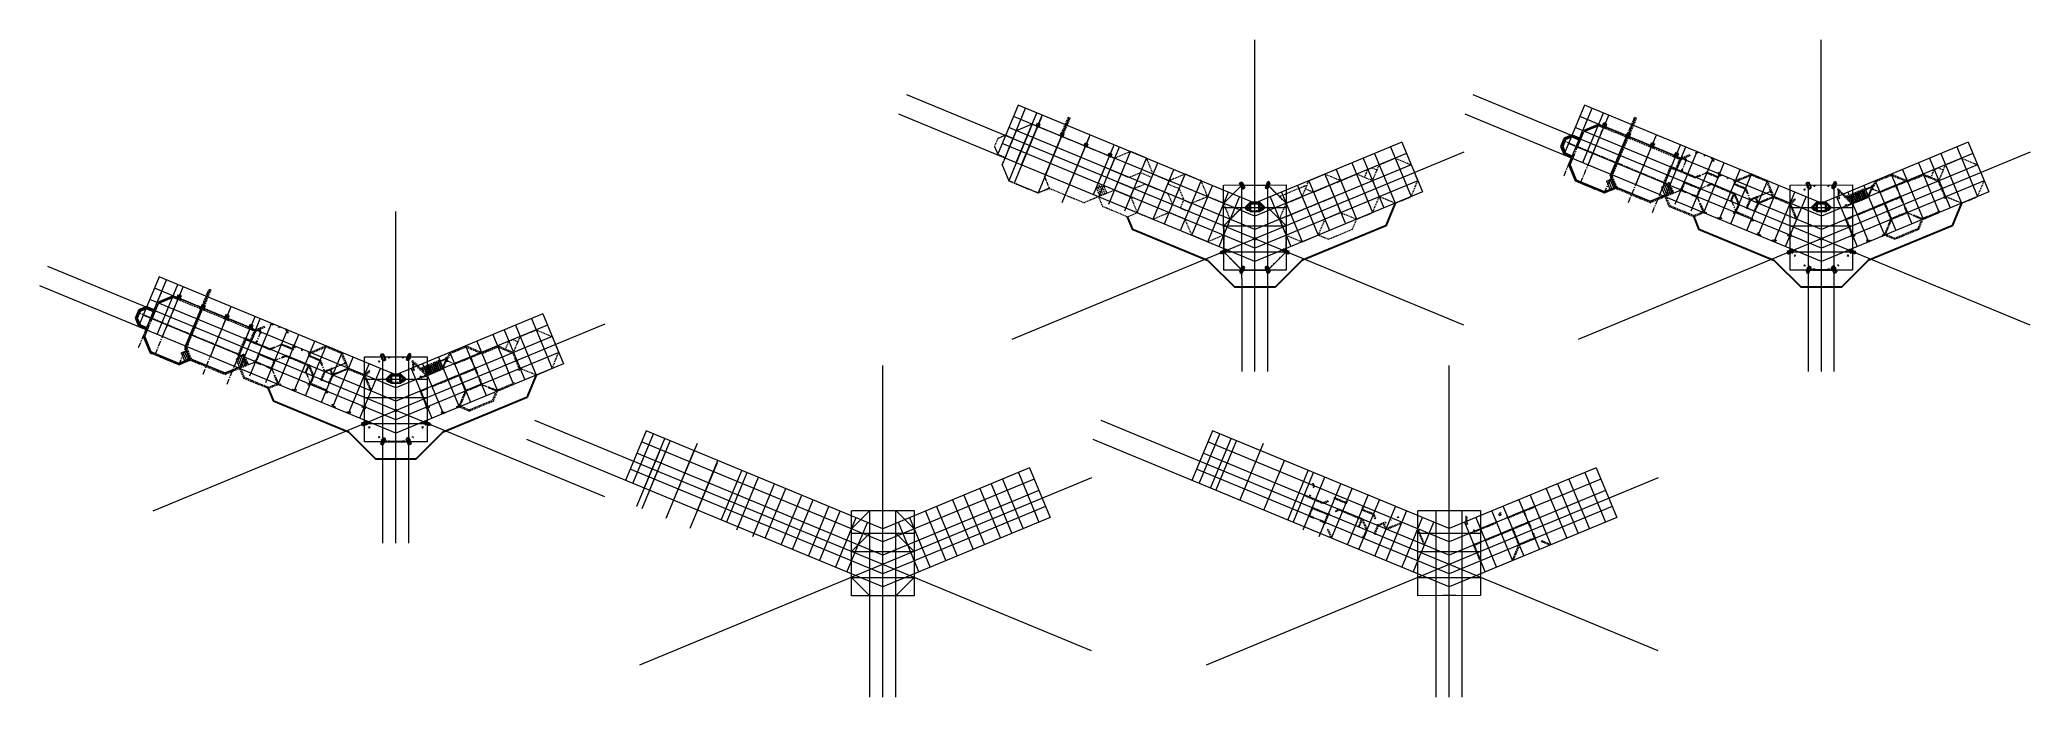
# Model space of a CAD drawing. Header units: inches. Extents: x 2775 to 35778, y 1675 to 10350.
# Drawn here: x 17293 to 28360, y 3122 to 6780 of the extents above; entities that cross this region are included whole.
import ezdxf

# ---------------------------------------------------------------- set-up
doc = ezdxf.new("R2010")
doc.units = ezdxf.units.IN
doc.header["$LTSCALE"] = 0.5
doc.header["$MEASUREMENT"] = 0
doc.linetypes.add('CENTER', pattern=[2, 1.25, -0.25, 0.25, -0.25])
doc.linetypes.add('HIDDEN', pattern=[0.375, 0.25, -0.125])
for name, color, linetype, lineweight in [('BALCONY', 3, 'CONTINUOUS', 30), ('FOUNDATION', 7, 'CONTINUOUS', 30), ('GRID', 1, 'CENTER', 20), ('INT WALLS', 4, 'HIDDEN', 9), ('LAYOUT', 6, 'CONTINUOUS', 9), ('WALLS', 4, 'HIDDEN', 9)]:
    doc.layers.add(name, color=color, linetype=linetype, lineweight=lineweight)
for name, color, linetype in [('LLMASONRY', 12, 'CONTINUOUS'), ('LLWALLS', 5, 'CONTINUOUS'), ('STAIRS', 7, 'CONTINUOUS')]:
    doc.layers.add(name, color=color, linetype=linetype)

msp = doc.modelspace()

# ---------------------------------------------------------------- linework, layer by layer
at = {"layer": 'BALCONY', "color": 3, "ltscale": 50}
for p, q in [((22835.1178, 6300.7695), (22846.1456, 6296.2037)), ((22968.1654, 6245.6847), (22979.1933, 6241.1189)), ((23101.1258, 6190.6361), (23112.1537, 6186.0704)), ((23234.5721, 6135.3891), (23245.5999, 6130.8233)), ((23985.0284, 5953.0539), (23971.2049, 5986.3007)), ((24113.1654, 5953.3122), (24126.8547, 5986.6145)), ((23971.682, 5969.6462), (23982.7083, 5974.2156)), ((24126.4449, 5969.9582), (24115.4002, 5974.4831)), ((24828.7984, 5870.3157), (24776.864, 5744.8772)), ((27978.1828, 5870.3157), (27926.2484, 5744.8772)), ((23339.4672, 5795.1077), (23368.4822, 5725.117)), ((26488.8517, 5795.1077), (26517.8667, 5725.117)), ((23789.2938, 5550.8915), (23937.3873, 5402.8462)), ((23893.7738, 5608.656), (23860.52, 5594.8494)), ((23877.1747, 5595.318), (23872.611, 5606.3466)), ((24160.9163, 5402.8826), (24308.9619, 5550.9764)), ((24204.7001, 5608.6369), (24238.0093, 5594.9644)), ((24221.3528, 5595.3658), (24225.8721, 5606.4128)), ((26938.6782, 5550.8915), (27086.7717, 5402.8462)), ((27310.3008, 5402.8826), (27458.3463, 5550.9764)), ((23985.0994, 5517.3137), (23971.2868, 5484.0624)), ((23971.7583, 5500.7171), (23982.7862, 5496.1513)), ((24113.2365, 5517.0972), (24126.9366, 5483.7994)), ((24126.5213, 5500.4555), (24115.4781, 5495.927)), ((24160.9163, 5402.8826), (23937.3873, 5402.8462)), ((27310.3008, 5402.8826), (27086.7717, 5402.8462)), ((20052.2925, 4914.6976), (20000.3581, 4789.2591)), ((18562.9613, 4839.4896), (18591.9763, 4769.4989)), ((19012.7878, 4595.2734), (19160.8814, 4447.2281)), ((19384.4104, 4447.2645), (19532.456, 4595.3583)), ((19384.4104, 4447.2645), (19160.8814, 4447.2281))]:
    msp.add_line(p, q, dxfattribs=at)
at = {"layer": 'BALCONY', "color": 3, "ltscale": 150}
for p, q in [((23789.2938, 5550.8915), (23368.4822, 5725.117)), ((24776.864, 5744.8772), (24308.9619, 5550.9764)), ((26938.6782, 5550.8915), (26517.8667, 5725.117)), ((27926.2484, 5744.8772), (27458.3463, 5550.9764)), ((19012.7878, 4595.2734), (18591.9763, 4769.4989)), ((20000.3581, 4789.2591), (19532.456, 4595.3583))]:
    msp.add_line(p, q, dxfattribs=at)
at = {"layer": 'FOUNDATION', "ltscale": 50}
for p, q in [((25768.6338, 6231.2696), (25750.2757, 6186.9492)), ((25774.7568, 6225.1468), (25758.9348, 6186.9493)), ((25812.8292, 6249.5772), (25854.4652, 6232.3389)), ((25812.83, 6240.9183), (25851.4049, 6224.9474)), ((26026.8433, 6021.4653), (26117.1578, 6239.3531)), ((25768.5824, 6142.7558), (25810.2357, 6125.5103)), ((25774.7049, 6148.8794), (25813.296, 6132.9018)), ((17842.7434, 5275.6515), (17824.3853, 5231.3311)), ((17848.8664, 5269.5287), (17833.0445, 5231.3312)), ((17886.9389, 5293.9591), (17928.5749, 5276.7208)), ((17886.9397, 5285.3002), (17925.5146, 5269.3293)), ((18100.9529, 5065.8472), (18191.2674, 5283.735)), ((17842.692, 5187.1376), (17884.3454, 5169.8922)), ((17848.8146, 5193.2613), (17887.4056, 5177.2837))]:
    msp.add_line(p, q, dxfattribs=at)
at = {"layer": 'FOUNDATION', "linetype": 'Continuous', "ltscale": 50}
for p, q in [((25812.8292, 6249.5772), (25768.5499, 6231.2349)), ((25812.83, 6240.9183), (25774.7568, 6225.1468)), ((25750.2757, 6186.9492), (25768.5824, 6142.7558)), ((25758.9348, 6186.9493), (25774.7049, 6148.8794)), ((17824.3853, 5231.3311), (17842.692, 5187.1376)), ((17833.0445, 5231.3312), (17848.8146, 5193.2613)), ((17886.9389, 5293.9591), (17842.6595, 5275.6168)), ((17886.9397, 5285.3002), (17848.8664, 5269.5287))]:
    msp.add_line(p, q, dxfattribs=at)
at = {"layer": 'FOUNDATION', "color": 7, "lineweight": 20, "ltscale": 50}
for p, q in [((25839.0805, 6174.1147), (25877.8982, 6267.8722)), ((25960.4508, 6302.0688), (25998.0233, 6286.5129)), ((26108.8963, 6240.6089), (26116.392, 6237.5055)), ((26123.7835, 6234.4453), (26131.0273, 6231.4462)), ((25801.6758, 6083.7701), (25825.3316, 6140.9066)), ((26241.9003, 6185.5422), (26264.2428, 6176.2919)), ((26375.1158, 6130.3879), (26410.1212, 6115.8949)), ((25835.8853, 6001.1864), (25992.351, 5936.4667)), ((25992.351, 5936.4667), (26054.8847, 5962.4917)), ((26054.8847, 5962.4917), (26248.8595, 5882.0891)), ((26328.1094, 5914.7886), (26248.8595, 5882.0891)), ((17913.1901, 5218.4966), (17952.0079, 5312.254)), ((18034.5605, 5346.4506), (18072.1329, 5330.8948)), ((18183.006, 5284.9908), (18190.5016, 5281.8874)), ((18197.8931, 5278.8272), (18205.137, 5275.8281)), ((18316.01, 5229.9241), (18338.3524, 5220.6738)), ((17875.7854, 5128.152), (17899.4413, 5185.2885)), ((18449.2254, 5174.7698), (18484.2309, 5160.2768)), ((17909.9949, 5045.5683), (18066.4607, 4980.8486)), ((18066.4607, 4980.8486), (18128.9943, 5006.8735)), ((18128.9943, 5006.8735), (18322.9691, 4926.471)), ((18402.2191, 4959.1704), (18322.9691, 4926.471))]:
    msp.add_line(p, q, dxfattribs=at)
at = {"layer": 'FOUNDATION', "color": 7, "linetype": 'Continuous', "lineweight": 20, "ltscale": 50}
for p, q in [((25960.4508, 6302.0688), (25877.8982, 6267.8722)), ((25801.6758, 6083.7701), (25835.8853, 6001.1864)), ((18034.5605, 5346.4506), (17952.0079, 5312.254)), ((17875.7854, 5128.152), (17909.9949, 5045.5683))]:
    msp.add_line(p, q, dxfattribs=at)
at = {"layer": 'FOUNDATION', "lineweight": 20, "ltscale": 50}
for p, q in [((25998.7884, 6288.3608), (25998.0233, 6286.5129)), ((26109.6614, 6242.4568), (26108.8963, 6240.6089)), ((26131.7924, 6233.2941), (26131.0273, 6231.4462)), ((25823.4935, 6141.6677), (25825.3414, 6140.9026)), ((26242.6654, 6187.3901), (26241.9003, 6185.5422)), ((26265.0078, 6178.1398), (26264.2428, 6176.2919)), ((26375.8808, 6132.2358), (26375.1158, 6130.3879)), ((18072.898, 5332.7427), (18072.1329, 5330.8948)), ((18183.771, 5286.8387), (18183.006, 5284.9908)), ((18205.902, 5277.6759), (18205.137, 5275.8281)), ((18316.775, 5231.772), (18316.01, 5229.9241)), ((18339.1175, 5222.5217), (18338.3524, 5220.6738)), ((17897.6032, 5186.0495), (17899.451, 5185.2845)), ((18449.9905, 5176.6177), (18449.2254, 5174.7698))]:
    msp.add_line(p, q, dxfattribs=at)
at = {"layer": 'FOUNDATION', "color": 7, "linetype": 'HIDDEN', "lineweight": 9, "ltscale": 75}
for p, q in [((25998.0233, 6286.5129), (26108.8963, 6240.6089)), ((26131.0273, 6231.4462), (26241.9003, 6185.5422)), ((26264.2428, 6176.2919), (26375.1158, 6130.3879)), ((18072.1329, 5330.8948), (18183.006, 5284.9908)), ((18205.137, 5275.8281), (18316.01, 5229.9241)), ((18338.3524, 5220.6738), (18449.2254, 5174.7698))]:
    msp.add_line(p, q, dxfattribs=at)
at = {"layer": 'FOUNDATION', "linetype": 'HIDDEN', "lineweight": 9, "ltscale": 75}
for p, q in [((26035.5041, 6021.4674), (26124.5493, 6236.2929)), ((26035.5041, 6021.4674), (26061.0412, 5959.9398)), ((18109.6138, 5065.8492), (18198.6589, 5280.6747)), ((18109.6138, 5065.8492), (18135.1508, 5004.3217))]:
    msp.add_line(p, q, dxfattribs=at)
at = {"layer": 'FOUNDATION', "color": 7, "linetype": 'HIDDEN', "lineweight": 20, "ltscale": 75}
for p, q in [((25825.3316, 6140.9066), (25839.0805, 6174.1147)), ((26417.0106, 6111.6218), (26392.9179, 6053.4299)), ((26363.3517, 6065.671), (26328.6191, 5981.7803)), ((26328.6191, 5981.7803), (26330.8354, 5976.434)), ((26392.9179, 6053.4299), (26363.3517, 6065.671)), ((17899.4413, 5185.2885), (17913.1901, 5218.4966)), ((18437.4614, 5110.0528), (18402.7287, 5026.1622)), ((18467.0275, 5097.8118), (18437.4614, 5110.0528)), ((18491.1203, 5156.0037), (18467.0275, 5097.8118)), ((18402.7287, 5026.1622), (18404.9451, 5020.8159))]:
    msp.add_line(p, q, dxfattribs=at)
at = {"layer": 'FOUNDATION', "lineweight": 20, "ltscale": 75}
for p, q in [((26057.8802, 6096.3434), (26065.2705, 6093.2801)), ((18131.9899, 5140.7253), (18139.3802, 5137.662))]:
    msp.add_line(p, q, dxfattribs=at)
at = {"layer": 'FOUNDATION', "linetype": 'HIDDEN', "lineweight": 20, "ltscale": 75}
for p, q in [((26439.1898, 6120.8096), (26417.0106, 6111.6218)), ((26352.9051, 5985.5402), (26330.8354, 5976.434)), ((26352.9051, 5985.5402), (26375.0955, 5932.012)), ((27340.1478, 5902.3334), (27483.7377, 5961.8377)), ((18513.2994, 5165.1915), (18491.1203, 5156.0037)), ((18427.0147, 5029.9221), (18404.9451, 5020.8159)), ((18427.0147, 5029.9221), (18449.2051, 4976.3939)), ((19414.2575, 4946.7153), (19557.8473, 5006.2195))]:
    msp.add_line(p, q, dxfattribs=at)
at = {"layer": 'FOUNDATION', "ltscale": 10}
for p, q in [((26026.8433, 6021.4653), (26051.8453, 5961.2268)), ((18100.9529, 5065.8472), (18125.955, 5005.6086))]:
    msp.add_line(p, q, dxfattribs=at)
at = {"layer": 'FOUNDATION', "color": 7, "linetype": 'HIDDEN', "lineweight": 20, "ltscale": 50}
for p, q in [((26366.9344, 5930.8082), (26328.1094, 5914.7886)), ((18441.044, 4975.1901), (18402.2191, 4959.1704))]:
    msp.add_line(p, q, dxfattribs=at)
at = {"layer": 'GRID', "ltscale": 50}
for p, q in [((25767.8244, 6023.1115), (25904.6882, 6353.3016)), ((25860.1638, 5984.8368), (25997.0276, 6315.0269)), ((25992.3526, 5927.8087), (26165.8735, 6346.4357)), ((26324.8293, 5985.693), (25763.3201, 6218.4386)), ((26126.0115, 5874.767), (26262.8753, 6204.9571)), ((26259.4726, 5819.4845), (26396.3364, 6149.6746)), ((26446.4434, 6109.5154), (26438.3208, 6129.1089)), ((22842.9682, 5927.8087), (22680.3677, 5995.2066)), ((25992.3526, 5927.8087), (25829.7522, 5995.2066)), ((26392.7435, 6058.2372), (26499.863, 6013.8873)), ((26418.7907, 5943.5505), (26437.1522, 5987.8997)), ((26437.1522, 5987.8997), (26525.8507, 5951.1765)), ((26562.5854, 6039.8702), (26499.863, 6013.8873)), ((26588.6608, 5977.123), (26525.8143, 5951.0888)), ((26625.349, 6013.8983), (26562.5854, 6039.8702)), ((26588.6608, 5977.123), (26714.1418, 5925.1711)), ((26625.3442, 6013.8867), (26632.9642, 6032.2915)), ((26721.6626, 5995.5684), (26714.0542, 5977.1915)), ((26776.8293, 5951.2148), (26714.0542, 5977.1915)), ((27523.786, 5932.92), (27675.2165, 5995.7238)), ((22905.5276, 5953.8379), (22842.9649, 5927.8009)), ((26054.9121, 5953.8379), (25992.3494, 5927.8009)), ((26412.1568, 5940.8133), (26379.077, 5927.1642)), ((26418.7907, 5943.5505), (26415.6811, 5942.2674)), ((26418.7907, 5943.5505), (26507.4891, 5906.8273)), ((26507.4891, 5906.8273), (26525.8143, 5951.0888)), ((26507.4891, 5906.8273), (26544.2777, 5818.0849)), ((26697.9143, 5885.9766), (26714.1418, 5925.1711)), ((26697.9143, 5885.9766), (26723.8834, 5823.3333)), ((26714.1418, 5925.1711), (26740.1408, 5862.4556)), ((26776.8293, 5951.2148), (26802.8516, 5888.4432)), ((26784.4645, 5844.1046), (26802.8516, 5888.4432)), ((26834.1685, 5901.4163), (26802.8516, 5888.4432)), ((26847.1497, 5870.1028), (26826.0163, 5826.9012)), ((26922.9205, 5938.1821), (26834.1685, 5901.4163)), ((26847.1497, 5870.1028), (26834.1685, 5901.4163)), ((26935.9017, 5906.8686), (26847.1497, 5870.1028)), ((27061.3887, 5781.4029), (27024.6001, 5870.1454)), ((27372.3199, 5870.2021), (27461.0064, 5906.9542)), ((27404.8461, 5810.1601), (27549.7703, 5870.2173)), ((27461.0064, 5906.9542), (27488.0674, 5972.2917)), ((27479.3737, 5951.301), (27523.786, 5932.92)), ((27549.7703, 5870.2173), (27638.4567, 5906.9694)), ((27549.7703, 5870.2173), (27586.5224, 5781.5309)), ((27612.5342, 5969.7272), (27675.1067, 5818.2406)), ((26721.7281, 5818.1275), (26740.1108, 5862.5278)), ((26784.4645, 5844.1046), (26826.0163, 5826.9012)), ((27335.5602, 5781.4477), (27371.5887, 5796.3781)), ((27372.3123, 5692.761), (27335.5602, 5781.4477)), ((27586.5224, 5781.5309), (27549.7626, 5692.7764)), ((27675.1067, 5818.2406), (27586.5224, 5781.5309)), ((27675.1067, 5818.2406), (27763.9727, 5781.5461)), ((17841.934, 5067.4933), (17978.7978, 5397.6835)), ((17934.2735, 5029.2186), (18071.1373, 5359.4088)), ((18066.4623, 4972.1906), (18239.9832, 5390.8176)), ((18398.9389, 5030.0749), (17837.4298, 5262.8204)), ((18200.1212, 4919.1489), (18336.985, 5249.339)), ((18333.5822, 4863.8663), (18470.446, 5194.0565)), ((18466.8532, 5102.6191), (18573.9727, 5058.2692)), ((18520.5531, 5153.8972), (18512.4305, 5173.4908)), ((18066.4623, 4972.1906), (17903.8618, 5039.5885)), ((18129.0217, 4998.2198), (18066.459, 4972.1828)), ((18486.2664, 4985.1951), (18453.1866, 4971.546)), ((18492.9003, 4987.9324), (18489.7907, 4986.6493)), ((18492.9003, 4987.9324), (18511.2619, 5032.2816)), ((18492.9003, 4987.9324), (18581.5987, 4951.2092)), ((18511.2619, 5032.2816), (18599.9603, 4995.5584)), ((18636.6951, 5084.2521), (18573.9727, 5058.2692)), ((18581.5987, 4951.2092), (18599.924, 4995.4706)), ((18662.7704, 5021.5049), (18599.924, 4995.4706)), ((18699.4586, 5058.2802), (18636.6951, 5084.2521)), ((18662.7704, 5021.5049), (18788.2514, 4969.5529)), ((18699.4538, 5058.2685), (18707.0739, 5076.6734)), ((18795.7723, 5039.9503), (18788.1638, 5021.5734)), ((18850.9389, 4995.5967), (18788.1638, 5021.5734)), ((18850.9389, 4995.5967), (18876.9612, 4932.8251)), ((18997.0301, 4982.564), (18908.2782, 4945.7982)), ((19535.116, 4951.336), (19562.1771, 5016.6735)), ((19553.4833, 4995.6829), (19597.8956, 4977.3019)), ((19597.8956, 4977.3019), (19749.3261, 5040.1057)), ((19686.6439, 5014.1091), (19749.2164, 4862.6225)), ((18581.5987, 4951.2092), (18618.3874, 4862.4667)), ((18772.024, 4930.3585), (18788.2514, 4969.5529)), ((18772.024, 4930.3585), (18797.9931, 4867.7152)), ((18788.2514, 4969.5529), (18814.2505, 4906.8374)), ((18795.8378, 4862.5094), (18814.2205, 4906.9097)), ((18858.5741, 4888.4864), (18876.9612, 4932.8251)), ((18858.5741, 4888.4864), (18900.1259, 4871.283)), ((18908.2782, 4945.7982), (18876.9612, 4932.8251)), ((18921.2594, 4914.4846), (18900.1259, 4871.283)), ((18921.2594, 4914.4846), (18908.2782, 4945.7982)), ((19010.0113, 4951.2504), (18921.2594, 4914.4846)), ((19135.4984, 4825.7848), (19098.7097, 4914.5273)), ((19446.4296, 4914.584), (19535.116, 4951.336)), ((19478.9558, 4854.5419), (19623.8799, 4914.5992)), ((19623.8799, 4914.5992), (19712.5664, 4951.3513)), ((19623.8799, 4914.5992), (19660.632, 4825.9127)), ((19409.6698, 4825.8295), (19445.6984, 4840.7599)), ((19446.422, 4737.1429), (19409.6698, 4825.8295)), ((19660.632, 4825.9127), (19623.8723, 4737.1583)), ((19749.2164, 4862.6225), (19660.632, 4825.9127)), ((19749.2164, 4862.6225), (19838.0824, 4825.9279))]:
    msp.add_line(p, q, dxfattribs=at)
at = {"layer": 'GRID', "linetype": 'CENTER', "lineweight": 20, "ltscale": 50}
msp.add_line((22722.3136, 6273.9619), (22643.6709, 6083.862), dxfattribs=at)
at = {"layer": 'GRID', "color": 1, "ltscale": 50}
for p, q in [((26446.4434, 6109.5154), (26420.4618, 6046.7612)), ((18520.5531, 5153.8972), (18494.5715, 5091.1431))]:
    msp.add_line(p, q, dxfattribs=at)
at = {"layer": 'GRID', "color": 6, "linetype": 'Continuous', "lineweight": 30, "ltscale": 50}
for centre in [(24049.0749, 5672.6747), (27198.4593, 5672.6747), (19272.569, 4717.0566)]:
    msp.add_circle(centre, 6.0001, dxfattribs=at)
at = {"layer": 'INT WALLS', "ltscale": 50}
for p, q in [((26443.8665, 6109.5296), (26438.4244, 6122.6574)), ((26440.9187, 6102.38), (26445.3075, 6100.563)), ((26449.0142, 6109.5159), (26442.8127, 6124.4753)), ((26391.835, 6056.0429), (26499.8633, 6011.3167)), ((26393.6521, 6060.4316), (26419.176, 6049.8641)), ((26435.8664, 5991.0026), (26418.9315, 5950.0993)), ((26438.4381, 5984.7968), (26421.8935, 5944.8363)), ((26426.9459, 6056.2138), (26422.5572, 6058.0309)), ((26423.5647, 6048.0471), (26499.8628, 6016.4579)), ((26435.8664, 5991.0026), (26525.9382, 5953.7108)), ((26438.4381, 5984.7968), (26522.7478, 5949.8907)), ((26522.8741, 6025.9904), (26499.8628, 6016.4579)), ((26524.692, 6021.6021), (26499.8633, 6011.3167)), ((26522.8741, 6025.9904), (26524.692, 6021.6021)), ((26562.5849, 6042.4407), (26556.1333, 6039.7681)), ((26556.1333, 6039.7681), (26557.9512, 6035.3798)), ((26562.5859, 6037.2997), (26557.9512, 6035.3798)), ((26588.6605, 5979.6937), (26563.7053, 5969.3559)), ((26588.6605, 5979.6937), (26715.959, 5926.9892)), ((26624.063, 6017.0008), (26628.4326, 6027.5549)), ((26626.635, 6010.7958), (26632.8634, 6025.8393)), ((26717.1731, 5990.9332), (26710.9511, 5975.9053)), ((26721.5198, 5989.0148), (26717.1572, 5978.4778)), ((27523.785, 5935.4908), (27664.2768, 5993.7579)), ((27615.565, 5968.413), (27670.4827, 5991.1894)), ((26415.6811, 5942.2674), (26445.6004, 5929.8801)), ((26421.8935, 5944.8363), (26447.4174, 5934.2689)), ((26478.8623, 5916.1089), (26505.6718, 5905.0092)), ((26480.6794, 5920.4977), (26506.2032, 5909.9302)), ((26505.6718, 5905.0092), (26507.5924, 5900.3762)), ((26506.2032, 5909.9302), (26522.7478, 5949.8907)), ((26507.5924, 5900.3762), (26511.9803, 5902.1952)), ((26510.0598, 5906.8279), (26527.6323, 5949.2711)), ((26510.0598, 5906.8279), (26511.9803, 5902.1952)), ((26521.3786, 5867.1208), (26525.7665, 5868.9398)), ((26521.3786, 5867.1208), (26539.7861, 5822.718)), ((26525.7665, 5868.9398), (26544.1315, 5824.6393)), ((26530.449, 5955.5794), (26525.9382, 5953.7108)), ((26532.3261, 5951.2155), (26527.6323, 5949.2711)), ((26530.4316, 5955.6199), (26532.3261, 5951.2155)), ((26563.6885, 5969.3967), (26565.5232, 5964.9676)), ((26588.661, 5974.5524), (26565.5232, 5964.9676)), ((26588.661, 5974.5524), (26711.0389, 5923.8852)), ((26695.3436, 5885.976), (26711.0389, 5923.8852)), ((26695.3436, 5885.976), (26697.0995, 5881.7403)), ((26697.0965, 5881.7391), (26701.4903, 5883.5523)), ((26700.4851, 5885.9772), (26714.1432, 5918.9659)), ((26700.4851, 5885.9772), (26701.4903, 5883.5523)), ((26714.1432, 5918.9659), (26737.5401, 5862.5272)), ((26715.959, 5926.9892), (26742.6816, 5862.5284)), ((26775.0183, 5949.3815), (26784.5736, 5926.332)), ((26778.6465, 5953.0331), (26788.9615, 5928.151)), ((26781.3603, 5842.8192), (26800.2805, 5888.4433)), ((26788.9615, 5928.151), (26784.5736, 5926.332)), ((26787.5686, 5845.3899), (26804.6624, 5886.6097)), ((26798.3599, 5893.0764), (26800.2805, 5888.4433)), ((26802.7478, 5894.8954), (26798.4333, 5893.11)), ((26802.7478, 5894.8954), (26804.1363, 5891.5461)), ((26833.2596, 5903.6105), (26804.1363, 5891.5461)), ((26832.8838, 5898.3134), (26804.6844, 5886.6317)), ((26844.5769, 5870.2481), (26822.772, 5825.6739)), ((26848.8437, 5868.1609), (26827.1692, 5823.8533)), ((26844.5728, 5870.117), (26832.8838, 5898.3134)), ((26844.3763, 5908.2157), (26833.2596, 5903.6105)), ((26846.1942, 5903.8273), (26837.2722, 5900.1313)), ((26848.4344, 5873.2057), (26837.2722, 5900.1313)), ((26844.3763, 5908.2157), (26846.1942, 5903.8273)), ((26929.4489, 5906.7662), (26848.4344, 5873.2057)), ((26931.1651, 5902.3357), (26848.9825, 5868.2913)), ((26916.4678, 5938.0798), (26910.8948, 5935.7712)), ((26910.897, 5935.7721), (26912.7149, 5931.3837)), ((26918.2868, 5933.6919), (26912.7127, 5931.3828)), ((27063.5827, 5782.3125), (27028.9043, 5865.9644)), ((27291.317, 5942.5476), (27291.317, 5901.9893)), ((27298.3696, 5894.9458), (27291.317, 5901.9893)), ((27296.067, 5937.8781), (27296.067, 5903.9586)), ((27301.7262, 5898.3067), (27296.067, 5903.9586)), ((27298.3696, 5894.9458), (27301.7262, 5898.3067)), ((27339.3849, 5853.9828), (27462.8243, 5905.1367)), ((27340.497, 5859.5854), (27364.767, 5869.643)), ((27370.5007, 5872.0191), (27459.1885, 5908.7717)), ((27403.9369, 5812.3541), (27548.8611, 5872.4114)), ((27405.7554, 5807.966), (27548.4855, 5867.114)), ((27459.1885, 5908.7717), (27461.0371, 5913.2351)), ((27461.0371, 5913.2351), (27465.4256, 5911.4175)), ((27462.8243, 5905.1367), (27465.4256, 5911.4175)), ((27474.8126, 5946.4952), (27481.7168, 5963.1652)), ((27474.8126, 5946.4952), (27479.2011, 5944.6776)), ((27479.2011, 5944.6776), (27480.6593, 5948.1985)), ((27480.6593, 5948.1985), (27485.1061, 5946.3582)), ((27482.4769, 5952.587), (27487.9234, 5965.7372)), ((27482.4769, 5952.587), (27486.9226, 5950.7471)), ((27485.1061, 5946.3582), (27486.9226, 5950.7471)), ((27518.3698, 5932.5913), (27520.1862, 5936.9802)), ((27518.3698, 5932.5913), (27523.7869, 5930.3493)), ((27520.1862, 5936.9802), (27523.785, 5935.4908)), ((27523.7869, 5930.3493), (27611.1774, 5966.5933)), ((27548.4855, 5867.114), (27583.9516, 5781.5306)), ((27548.8611, 5872.4114), (27635.3534, 5908.2542)), ((27552.8736, 5868.9325), (27637.1694, 5903.865)), ((27552.8736, 5868.9325), (27587.8072, 5784.6342)), ((27611.1774, 5966.5933), (27620.1836, 5944.8605)), ((27615.5651, 5968.413), (27624.5718, 5946.6789)), ((27620.3073, 5944.9147), (27624.5707, 5946.6815)), ((27633.9656, 5911.6031), (27638.3538, 5913.4216)), ((27633.9656, 5911.6031), (27635.3534, 5908.2542)), ((27637.1694, 5903.865), (27647.7145, 5878.3356)), ((27638.3538, 5913.4216), (27640.6508, 5907.8786)), ((27640.6518, 5907.8761), (27652.1047, 5880.149)), ((27647.7144, 5878.3358), (27652.1046, 5880.1492)), ((26718.5479, 5830.0106), (26722.8917, 5831.8031)), ((26718.5479, 5830.0106), (26720.919, 5824.2868)), ((26718.5524, 5830.0125), (26720.925, 5824.2893)), ((26722.8917, 5831.8031), (26723.8563, 5829.4763)), ((26723.8563, 5829.4763), (26737.5401, 5862.5272)), ((26726.2177, 5822.7627), (26742.6816, 5862.5284)), ((26781.3603, 5842.8192), (26789.6521, 5839.3862)), ((26787.5686, 5845.3899), (26791.4759, 5843.7722)), ((26789.6521, 5839.3862), (26791.4759, 5843.7722)), ((26822.772, 5825.6739), (26827.1692, 5823.8533)), ((27059.1948, 5780.4934), (27024.7463, 5863.591)), ((27059.8245, 5780.6423), (27063.5827, 5782.3125)), ((27332.3324, 5861.0264), (27335.689, 5864.3873)), ((27339.3849, 5853.9828), (27332.3324, 5861.0264)), ((27332.7456, 5782.8521), (27370.6795, 5798.5721)), ((27366.3694, 5701.7144), (27332.7456, 5782.8521)), ((27340.497, 5859.5854), (27335.689, 5864.3873)), ((27338.9522, 5780.2825), (27372.498, 5794.184)), ((27372.5756, 5699.1459), (27338.9522, 5780.2825)), ((27370.6795, 5798.5721), (27372.498, 5794.184)), ((27403.9369, 5812.3541), (27405.7554, 5807.966)), ((27583.9516, 5781.5306), (27549.8643, 5699.2286)), ((27588.3402, 5779.7133), (27554.2528, 5697.411)), ((27672.006, 5819.5265), (27587.8072, 5784.6342)), ((27675.2094, 5815.7123), (27588.3402, 5779.7133)), ((27661.4582, 5845.0623), (27665.8485, 5846.8756)), ((27661.4582, 5845.0623), (27672.006, 5819.5265)), ((27665.8485, 5846.8756), (27676.8835, 5820.1602)), ((27675.2094, 5815.7123), (27677.9814, 5814.5651)), ((27676.8835, 5820.1602), (27679.7978, 5818.954)), ((27677.9814, 5814.5651), (27679.7978, 5818.954)), ((27711.2457, 5800.7979), (27757.5205, 5781.6461)), ((27711.4068, 5801.1872), (27713.0622, 5805.1869)), ((27713.0622, 5805.1869), (27759.337, 5786.035)), ((18465.9447, 5100.4247), (18573.9729, 5055.6986)), ((18467.7617, 5104.8135), (18493.2856, 5094.246)), ((18501.0556, 5100.5957), (18496.6668, 5102.4127)), ((18497.6743, 5092.4289), (18573.9724, 5060.8398)), ((18517.9762, 5153.9115), (18512.534, 5167.0393)), ((18515.0284, 5146.7619), (18519.4171, 5144.9449)), ((18523.1238, 5153.8978), (18516.9224, 5168.8572)), ((18489.7907, 4986.6493), (18519.71, 4974.262)), ((18509.976, 5035.3844), (18493.0412, 4994.4812)), ((18512.5477, 5029.1787), (18496.0032, 4989.2182)), ((18496.0032, 4989.2182), (18521.5271, 4978.6507)), ((18509.976, 5035.3844), (18600.0478, 4998.0927)), ((18512.5477, 5029.1787), (18596.8574, 4994.2725)), ((18596.9837, 5070.3723), (18573.9724, 5060.8398)), ((18598.8016, 5065.9839), (18573.9729, 5055.6986)), ((18580.3129, 4954.3121), (18596.8574, 4994.2725)), ((18584.1695, 4951.2098), (18601.742, 4993.653)), ((18596.9837, 5070.3723), (18598.8016, 5065.9839)), ((18604.5586, 4999.9613), (18600.0478, 4998.0927)), ((18606.4357, 4995.5974), (18601.742, 4993.653)), ((18604.5412, 5000.0018), (18606.4357, 4995.5974)), ((18636.6946, 5086.8226), (18630.2429, 5084.15)), ((18630.2429, 5084.15), (18632.0608, 5079.7616)), ((18636.6956, 5081.6816), (18632.0608, 5079.7616)), ((18637.7981, 5013.7785), (18639.6329, 5009.3494)), ((18662.7702, 5024.0755), (18637.815, 5013.7378)), ((18662.7707, 5018.9343), (18639.6329, 5009.3494)), ((18662.7702, 5024.0755), (18790.0687, 4971.3711)), ((18662.7707, 5018.9343), (18785.1485, 4968.2671)), ((18698.1726, 5061.3826), (18702.5423, 5071.9368)), ((18700.7446, 5055.1777), (18706.973, 5070.2212)), ((18791.2827, 5035.3151), (18785.0608, 5020.2871)), ((18795.6294, 5033.3966), (18791.2669, 5022.8596)), ((18849.128, 4993.7634), (18858.6833, 4970.7139)), ((18852.7561, 4997.415), (18863.0711, 4972.5329)), ((18990.5774, 4982.4617), (18985.0044, 4980.153)), ((18985.0067, 4980.154), (18986.8246, 4975.7656)), ((19365.4267, 4986.9294), (19365.4267, 4946.3712)), ((19370.1767, 4982.26), (19370.1767, 4948.3405)), ((19548.9222, 4990.8771), (19555.8265, 5007.547)), ((19548.9222, 4990.8771), (19553.3107, 4989.0595)), ((19553.3107, 4989.0595), (19554.769, 4992.5804)), ((19554.769, 4992.5804), (19559.2158, 4990.74)), ((19556.5866, 4996.9689), (19562.033, 5010.1191)), ((19556.5866, 4996.9689), (19561.0322, 4995.129)), ((19559.2158, 4990.74), (19561.0322, 4995.129)), ((19592.4794, 4976.9731), (19594.2959, 4981.3621)), ((19594.2959, 4981.3621), (19597.8947, 4979.8727)), ((19597.8947, 4979.8727), (19738.3864, 5038.1398)), ((19597.8966, 4974.7311), (19685.2871, 5010.9752)), ((19685.2871, 5010.9752), (19694.2933, 4989.2424)), ((19689.6747, 5012.7949), (19744.5924, 5035.5713)), ((19689.6747, 5012.7949), (19698.6814, 4991.0608)), ((19694.417, 4989.2966), (19698.6804, 4991.0633)), ((18552.972, 4960.4908), (18579.7814, 4949.3911)), ((18554.789, 4964.8795), (18580.3129, 4954.3121)), ((18579.7814, 4949.3911), (18581.7021, 4944.758)), ((18581.7021, 4944.758), (18586.09, 4946.5771)), ((18584.1695, 4951.2098), (18586.09, 4946.5771)), ((18595.4883, 4911.5027), (18599.8762, 4913.3217)), ((18595.4883, 4911.5027), (18613.8957, 4867.0998)), ((18599.8762, 4913.3217), (18618.2412, 4869.0212)), ((18769.4532, 4930.3579), (18785.1485, 4968.2671)), ((18769.4532, 4930.3579), (18771.2092, 4926.1222)), ((18771.2062, 4926.121), (18775.6, 4927.9342)), ((18774.5947, 4930.3591), (18788.2528, 4963.3477)), ((18774.5947, 4930.3591), (18775.6, 4927.9342)), ((18788.2528, 4963.3477), (18811.6497, 4906.9091)), ((18790.0687, 4971.3711), (18816.7912, 4906.9103)), ((18792.6575, 4874.3924), (18797.0013, 4876.185)), ((18792.6575, 4874.3924), (18795.0286, 4868.6686)), ((18792.6621, 4874.3943), (18795.0347, 4868.6712)), ((18797.0013, 4876.185), (18797.9659, 4873.8582)), ((18797.9659, 4873.8582), (18811.6497, 4906.9091)), ((18800.3273, 4867.1445), (18816.7912, 4906.9103)), ((18855.47, 4887.2011), (18874.3902, 4932.8252)), ((18855.47, 4887.2011), (18863.7618, 4883.7681)), ((18863.0711, 4972.5329), (18858.6833, 4970.7139)), ((18861.6782, 4889.7718), (18878.772, 4930.9916)), ((18861.6782, 4889.7718), (18865.5855, 4888.154)), ((18863.7618, 4883.7681), (18865.5855, 4888.154)), ((18872.4695, 4937.4583), (18874.3902, 4932.8252)), ((18876.8574, 4939.2773), (18872.5429, 4937.4919)), ((18876.8574, 4939.2773), (18878.2459, 4935.928)), ((18907.3692, 4947.9924), (18878.2459, 4935.928)), ((18906.9935, 4942.6953), (18878.7941, 4931.0136)), ((18918.6865, 4914.63), (18896.8816, 4870.0557)), ((18896.8816, 4870.0557), (18901.2789, 4868.2352)), ((18922.9533, 4912.5427), (18901.2789, 4868.2352)), ((18918.6825, 4914.4989), (18906.9935, 4942.6953)), ((18918.486, 4952.5975), (18907.3692, 4947.9924)), ((18920.3039, 4948.2092), (18911.3819, 4944.5132)), ((18922.544, 4917.5875), (18911.3819, 4944.5132)), ((18918.486, 4952.5975), (18920.3039, 4948.2092)), ((19003.5586, 4951.1481), (18922.544, 4917.5875)), ((19005.2747, 4946.7176), (18923.0922, 4912.6732)), ((18992.3964, 4978.0738), (18986.8223, 4975.7647)), ((19133.3045, 4824.8753), (19098.8559, 4907.9728)), ((19137.6923, 4826.6943), (19103.014, 4910.3462)), ((19372.4792, 4939.3277), (19365.4267, 4946.3712)), ((19375.8358, 4942.6886), (19370.1767, 4948.3405)), ((19372.4792, 4939.3277), (19375.8358, 4942.6886)), ((19406.442, 4905.4082), (19409.7986, 4908.7691)), ((19413.4946, 4898.3647), (19406.442, 4905.4082)), ((19414.6066, 4903.9673), (19409.7986, 4908.7691)), ((19413.4946, 4898.3647), (19536.9339, 4949.5185)), ((19414.6066, 4903.9673), (19438.8767, 4914.0249)), ((19444.6103, 4916.4009), (19533.2981, 4953.1536)), ((19478.0465, 4856.736), (19622.9707, 4916.7932)), ((19479.865, 4852.3479), (19622.5951, 4911.4959)), ((19533.2981, 4953.1536), (19535.1468, 4957.617)), ((19535.1468, 4957.617), (19539.5353, 4955.7994)), ((19536.9339, 4949.5185), (19539.5353, 4955.7994)), ((19592.4794, 4976.9731), (19597.8966, 4974.7311)), ((19622.5951, 4911.4959), (19658.0613, 4825.9125)), ((19622.9707, 4916.7932), (19709.4631, 4952.6361)), ((19626.9832, 4913.3143), (19711.279, 4948.2469)), ((19626.9832, 4913.3143), (19661.9168, 4829.016)), ((19708.0753, 4955.985), (19712.4634, 4957.8034)), ((19708.0753, 4955.985), (19709.4631, 4952.6361)), ((19711.279, 4948.2469), (19721.8241, 4922.7174)), ((19712.4634, 4957.8034), (19714.7605, 4952.2605)), ((19714.7615, 4952.258), (19726.2144, 4924.5308)), ((19721.8241, 4922.7176), (19726.2143, 4924.531)), ((19735.5679, 4889.4442), (19739.9581, 4891.2575)), ((19735.5679, 4889.4442), (19746.1156, 4863.9084)), ((19739.9581, 4891.2575), (19750.9931, 4864.5421)), ((19133.9342, 4825.0242), (19137.6923, 4826.6943)), ((19406.8552, 4827.234), (19444.7892, 4842.954)), ((19440.4791, 4746.0963), (19406.8552, 4827.234)), ((19413.0618, 4824.6643), (19446.6076, 4838.5659)), ((19446.6852, 4743.5277), (19413.0618, 4824.6643)), ((19444.7892, 4842.954), (19446.6076, 4838.5659)), ((19478.0465, 4856.736), (19479.865, 4852.3479)), ((19658.0613, 4825.9125), (19623.9739, 4743.6104)), ((19662.4499, 4824.0952), (19628.3624, 4741.7928)), ((19746.1156, 4863.9084), (19661.9168, 4829.016)), ((19749.319, 4860.0942), (19662.4499, 4824.0952)), ((19749.319, 4860.0942), (19752.091, 4858.947)), ((19750.9931, 4864.5421), (19753.9075, 4863.3359)), ((19752.091, 4858.947), (19753.9075, 4863.3359)), ((19785.3554, 4845.1798), (19831.6302, 4826.0279)), ((19785.5165, 4845.569), (19787.1719, 4849.5687)), ((19787.1719, 4849.5687), (19833.4467, 4830.4169)), ((24322.6566, 4244.2089), (24430.6848, 4199.4828)), ((24324.4736, 4248.5976), (24349.9975, 4238.0302)), ((24357.7675, 4244.3799), (24353.3787, 4246.1969)), ((24354.3862, 4236.2131), (24430.6843, 4204.624)), ((24374.6881, 4297.6957), (24369.2459, 4310.8234)), ((24371.7403, 4290.5461), (24376.129, 4288.729)), ((24379.8357, 4297.682), (24373.6343, 4312.6413)), ((24453.6956, 4214.1565), (24430.6843, 4204.624)), ((24455.5135, 4209.7681), (24430.6848, 4199.4828)), ((24453.6956, 4214.1565), (24455.5135, 4209.7681)), ((24493.4065, 4230.6068), (24486.9548, 4227.9342)), ((24486.9548, 4227.9342), (24488.7727, 4223.5458)), ((24493.4075, 4225.4658), (24488.7727, 4223.5458)), ((24554.8845, 4205.1668), (24559.2542, 4215.721)), ((24557.4565, 4198.9619), (24563.6849, 4214.0054)), ((24346.5026, 4130.4335), (24376.4219, 4118.0462)), ((24366.6879, 4179.1686), (24349.753, 4138.2653)), ((24369.2596, 4172.9629), (24352.7151, 4133.0024)), ((24352.7151, 4133.0024), (24378.239, 4122.4349)), ((24366.6879, 4179.1686), (24456.7597, 4141.8768)), ((24369.2596, 4172.9629), (24453.5693, 4138.0567)), ((24409.6839, 4104.275), (24436.4933, 4093.1753)), ((24411.5009, 4108.6637), (24437.0248, 4098.0963)), ((24437.0248, 4098.0963), (24453.5693, 4138.0567)), ((24440.8814, 4094.994), (24458.4538, 4137.4372)), ((24440.8814, 4094.994), (24442.8019, 4090.3612)), ((24461.2705, 4143.7454), (24456.7597, 4141.8768)), ((24463.1476, 4139.3816), (24458.4538, 4137.4372)), ((24461.2531, 4143.7859), (24463.1476, 4139.3816)), ((24494.51, 4157.5627), (24496.3448, 4153.1336)), ((24519.4821, 4167.8597), (24494.5269, 4157.522)), ((24519.4826, 4162.7185), (24496.3448, 4153.1336)), ((24519.4821, 4167.8597), (24646.7806, 4115.1552)), ((24519.4826, 4162.7185), (24641.8604, 4112.0513)), ((24626.1651, 4074.1421), (24641.8604, 4112.0513)), ((24631.3066, 4074.1432), (24644.9647, 4107.1319)), ((24647.9946, 4179.0993), (24641.7727, 4164.0713)), ((24644.9647, 4107.1319), (24668.3616, 4050.6933)), ((24646.7806, 4115.1552), (24673.5031, 4050.6944)), ((24652.3413, 4177.1808), (24647.9788, 4166.6438)), ((24705.8398, 4137.5476), (24715.3951, 4114.4981)), ((24709.468, 4141.1992), (24719.783, 4116.3171)), ((24719.783, 4116.3171), (24715.3951, 4114.4981)), ((24775.1979, 4096.3817), (24764.0811, 4091.7766)), ((24775.1979, 4096.3817), (24777.0158, 4091.9933)), ((24847.2893, 4126.2458), (24841.7163, 4123.9372)), ((24841.7186, 4123.9381), (24843.5364, 4119.5498)), ((24849.1083, 4121.8579), (24843.5342, 4119.5488)), ((25222.1386, 4130.7136), (25222.1386, 4090.1554)), ((25226.8886, 4126.0442), (25226.8886, 4092.1247)), ((25301.3222, 4060.1851), (25390.01, 4096.9377)), ((25390.01, 4096.9377), (25391.8587, 4101.4011)), ((25391.8587, 4101.4011), (25396.2472, 4099.5835)), ((25393.6458, 4093.3027), (25396.2472, 4099.5835)), ((25405.6341, 4134.6613), (25412.5384, 4151.3312)), ((25405.6341, 4134.6613), (25410.0226, 4132.8437)), ((25410.0226, 4132.8437), (25411.4809, 4136.3646)), ((25411.4809, 4136.3646), (25415.9276, 4134.5242)), ((25413.2985, 4140.7531), (25418.7449, 4153.9032)), ((25413.2985, 4140.7531), (25417.7441, 4138.9132)), ((25415.9276, 4134.5242), (25417.7441, 4138.9132)), ((25449.1913, 4120.7573), (25451.0078, 4125.1463)), ((25449.1913, 4120.7573), (25454.6085, 4118.5153)), ((25451.0078, 4125.1463), (25454.6066, 4123.6568)), ((25454.6066, 4123.6568), (25595.0983, 4181.9239)), ((25454.6085, 4118.5153), (25541.999, 4154.7594)), ((25479.6826, 4060.5774), (25566.175, 4096.4203)), ((25541.999, 4154.7594), (25551.0052, 4133.0265)), ((25546.3866, 4156.5791), (25601.3043, 4179.3555)), ((25546.3866, 4156.5791), (25555.3933, 4134.845)), ((25551.1289, 4133.0807), (25555.3923, 4134.8475)), ((25564.7872, 4099.7692), (25569.1753, 4101.5876)), ((25564.7872, 4099.7692), (25566.175, 4096.4203)), ((25569.1753, 4101.5876), (25571.4723, 4096.0447)), ((25571.4734, 4096.0421), (25582.9263, 4068.315)), ((24436.4933, 4093.1753), (24438.414, 4088.5422)), ((24438.414, 4088.5422), (24442.8019, 4090.3612)), ((24452.2002, 4055.2869), (24456.5881, 4057.1059)), ((24452.2002, 4055.2869), (24470.6076, 4010.884)), ((24456.5881, 4057.1059), (24474.9531, 4012.8054)), ((24626.1651, 4074.1421), (24627.9211, 4069.9064)), ((24627.9181, 4069.9052), (24632.3119, 4071.7183)), ((24631.3066, 4074.1432), (24632.3119, 4071.7183)), ((24649.3694, 4018.1766), (24653.7132, 4019.9692)), ((24649.3694, 4018.1766), (24651.7405, 4012.4528)), ((24649.374, 4018.1785), (24651.7466, 4012.4553)), ((24653.7132, 4019.9692), (24654.6778, 4017.6424)), ((24654.6778, 4017.6424), (24668.3616, 4050.6933)), ((24657.0392, 4010.9287), (24673.5031, 4050.6944)), ((24712.1819, 4030.9853), (24731.1021, 4076.6094)), ((24712.1819, 4030.9853), (24720.4737, 4027.5523)), ((24718.3901, 4033.5559), (24735.4839, 4074.7757)), ((24718.3901, 4033.5559), (24722.2974, 4031.9382)), ((24720.4737, 4027.5523), (24722.2974, 4031.9382)), ((24729.1814, 4081.2425), (24731.1021, 4076.6094)), ((24733.5693, 4083.0615), (24729.2548, 4081.2761)), ((24733.5693, 4083.0615), (24734.9578, 4079.7121)), ((24764.0811, 4091.7766), (24734.9578, 4079.7121)), ((24763.7054, 4086.4795), (24735.506, 4074.7978)), ((24775.3943, 4058.2831), (24763.7054, 4086.4795)), ((24777.0158, 4091.9933), (24768.0938, 4088.2974)), ((24779.2559, 4061.3717), (24768.0938, 4088.2974)), ((24861.18, 4092.7383), (24780.1654, 4059.1778)), ((24862.8961, 4088.3078), (24780.7136, 4054.2634)), ((24990.0622, 3968.5489), (24955.6995, 4051.4394)), ((24994.4042, 3967.4785), (24959.7259, 4051.1304)), ((25229.1911, 4083.1119), (25222.1386, 4090.1554)), ((25232.5477, 4086.4728), (25226.8886, 4092.1247)), ((25229.1911, 4083.1119), (25232.5477, 4086.4728)), ((25263.1539, 4049.1924), (25266.5105, 4052.5533)), ((25270.2064, 4042.1489), (25263.1539, 4049.1924)), ((25263.5671, 3971.0182), (25301.5011, 3986.7382)), ((25271.3185, 4047.7514), (25266.5105, 4052.5533)), ((25270.2064, 4042.1489), (25393.6458, 4093.3027)), ((25271.3185, 4047.7514), (25295.3216, 4057.6984)), ((25301.5011, 3986.7382), (25303.3195, 3982.35)), ((25334.7584, 4000.5202), (25479.6826, 4060.5774)), ((25334.7584, 4000.5202), (25336.5769, 3996.132)), ((25336.5769, 3996.132), (25479.307, 4055.2801)), ((25479.307, 4055.2801), (25514.7732, 3969.6967)), ((25483.6951, 4057.0985), (25572.3791, 4093.8496)), ((25483.6951, 4057.0985), (25518.6287, 3972.8002)), ((25602.8275, 4007.6926), (25518.6287, 3972.8002)), ((25606.0309, 4003.8784), (25519.1618, 3967.8794)), ((25567.9909, 4092.0311), (25578.536, 4066.5016)), ((25578.536, 4066.5018), (25582.9262, 4068.3152)), ((25592.2798, 4033.2284), (25596.67, 4035.0417)), ((25592.2798, 4033.2284), (25602.8275, 4007.6926)), ((25596.67, 4035.0417), (25607.705, 4008.3263)), ((25606.0309, 4003.8784), (25608.8029, 4002.7311)), ((25607.705, 4008.3263), (25610.6194, 4007.1201)), ((25608.8029, 4002.7311), (25610.6194, 4007.1201)), ((25642.0673, 3988.964), (25688.3421, 3969.8121)), ((25642.2284, 3989.3532), (25643.8838, 3993.3529)), ((25643.8838, 3993.3529), (25690.1586, 3974.2011)), ((24990.0622, 3968.5489), (24994.4042, 3970.4785)), ((25297.1687, 3889.9342), (25263.5671, 3971.0182)), ((25269.7737, 3968.4485), (25303.3195, 3982.35)), ((25303.3971, 3887.3119), (25269.7737, 3968.4485)), ((25514.7732, 3969.6967), (25480.6858, 3887.3946)), ((25519.1618, 3967.8794), (25485.0743, 3885.577))]:
    msp.add_line(p, q, dxfattribs=at)
at = {"layer": 'INT WALLS', "color": 7, "ltscale": 50}
for p, q in [((26443.8665, 6109.4999), (26440.9187, 6102.38)), ((26449.0142, 6109.5159), (26445.3075, 6100.563)), ((26422.5572, 6058.0309), (26419.176, 6049.8641)), ((26426.9459, 6056.2138), (26423.5647, 6048.0471)), ((26624.063, 6017.0008), (26562.5849, 6042.4407)), ((26626.635, 6010.7958), (26562.5859, 6037.2997)), ((26778.6465, 5953.0331), (26717.1572, 5978.4778)), ((26447.4174, 5934.2689), (26445.6004, 5929.8801)), ((26480.6794, 5920.4977), (26478.8623, 5916.1089)), ((26774.9972, 5949.4026), (26710.9511, 5975.9053)), ((18496.6668, 5102.4127), (18493.2856, 5094.246)), ((18501.0556, 5100.5957), (18497.6743, 5092.4289)), ((18517.9762, 5153.8818), (18515.0284, 5146.7619)), ((18523.1238, 5153.8978), (18519.4171, 5144.9449)), ((18698.1726, 5061.3826), (18636.6946, 5086.8226)), ((18700.7446, 5055.1777), (18636.6956, 5081.6816)), ((18849.1068, 4993.7845), (18785.0608, 5020.2871)), ((18852.7561, 4997.415), (18791.2669, 5022.8596)), ((18521.5271, 4978.6507), (18519.71, 4974.262)), ((18554.789, 4964.8795), (18552.972, 4960.4908)), ((24353.3787, 4246.1969), (24349.9975, 4238.0302)), ((24357.7675, 4244.3799), (24354.3862, 4236.2131)), ((24374.6881, 4297.666), (24371.7403, 4290.5461)), ((24379.8357, 4297.682), (24376.129, 4288.729)), ((24554.8845, 4205.1668), (24493.4065, 4230.6068)), ((24557.4565, 4198.9619), (24493.4075, 4225.4658)), ((24378.239, 4122.4349), (24376.4219, 4118.0462)), ((24411.5009, 4108.6637), (24409.6839, 4104.275)), ((24705.8187, 4137.5687), (24641.7727, 4164.0713)), ((24709.468, 4141.1992), (24647.9788, 4166.6438))]:
    msp.add_line(p, q, dxfattribs=at)
at = {"layer": 'INT WALLS', "lineweight": 20, "ltscale": 50}
for p, q in [((26879.2209, 5918.1598), (26877.868, 5921.4387)), ((26912.4994, 5931.8909), (26911.1465, 5935.1698)), ((18953.3306, 4962.5417), (18951.9777, 4965.8205)), ((18986.6091, 4976.2727), (18985.2562, 4979.5516)), ((24810.0425, 4106.3258), (24808.6896, 4109.6047)), ((24843.321, 4120.0569), (24841.9681, 4123.3358))]:
    msp.add_line(p, q, dxfattribs=at)
at = {"layer": 'LAYOUT', "color": 1, "ltscale": 150}
for p, q in [((24049.2281, 4933.8933), (24048.9274, 6779.9154)), ((27198.6082, 4933.9093), (27198.3076, 6779.9314)), ((25210.245, 5191.9505), (22113.5925, 6474.0349)), ((28359.6252, 5191.9666), (25262.9727, 6474.0509)), ((25210.2446, 6153.8682), (22696.9124, 5112.3317)), ((28359.6247, 6153.8842), (25846.2926, 5112.3477)), ((19272.7179, 3978.2912), (19272.4172, 5824.3133)), ((20433.7348, 4236.3484), (17337.0823, 5518.4328)), ((20433.7344, 5198.266), (17920.4023, 4156.7296)), ((21980.0496, 3122.0594), (21979.749, 4968.0814)), ((25129.4298, 3122.0754), (25129.1291, 4968.0975)), ((23141.0666, 3380.1166), (20044.4141, 4662.2009)), ((26290.4467, 3380.1326), (23193.7942, 4662.2169)), ((23141.0661, 4342.0342), (20627.734, 3300.4978)), ((26290.4463, 4342.0502), (23777.1141, 3300.5138))]:
    msp.add_line(p, q, dxfattribs=at)
at = {"layer": 'LAYOUT', "ltscale": 150}
for p, q in [((24049.1282, 5547.2168), (22069.2493, 6366.9315)), ((24049.0873, 5798.1586), (22706.6763, 6353.9472)), ((24049.0753, 5871.6747), (22732.6681, 6416.6971)), ((27198.5083, 5547.2328), (25218.6295, 6366.9476)), ((27198.4675, 5798.1746), (25856.0564, 6353.9632)), ((27198.4555, 5871.6907), (25882.0483, 6416.7131)), ((24049.1162, 5620.7329), (22643.9468, 6202.5049)), ((24049.0993, 5724.6425), (22680.6844, 6291.1973)), ((24865.4883, 6210), (24049.0753, 5871.6747)), ((27198.4964, 5620.7489), (25793.327, 6202.5209)), ((27198.4794, 5724.6585), (25830.0646, 6291.2133)), ((28014.8685, 6210.016), (27198.4555, 5871.6907)), ((24891.4904, 6147.2543), (24049.0873, 5798.1586)), ((28040.8706, 6147.2704), (27198.4675, 5798.1746)), ((24917.4925, 6084.5087), (24049.0993, 5724.6425)), ((24954.2446, 5995.8222), (24049.1162, 5620.7329)), ((28066.8726, 6084.5247), (27198.4794, 5724.6585)), ((28103.6247, 5995.8383), (27198.4964, 5620.7489)), ((24980.2467, 5933.0766), (24049.1282, 5547.2168)), ((28129.6268, 5933.0926), (27198.5083, 5547.2328)), ((19272.5651, 4916.0726), (17956.1579, 5461.095)), ((19272.618, 4591.6147), (17292.7391, 5411.3294)), ((19272.5891, 4769.0404), (17904.1742, 5335.5952)), ((19272.5771, 4842.5565), (17930.1661, 5398.3451)), ((19272.606, 4665.1308), (17867.4366, 5246.9027)), ((20088.9781, 5254.3979), (19272.5651, 4916.0726)), ((20114.9802, 5191.6522), (19272.5771, 4842.5565)), ((20140.9823, 5128.9066), (19272.5891, 4769.0404)), ((20177.7344, 5040.2201), (19272.606, 4665.1308)), ((20203.7365, 4977.4745), (19272.618, 4591.6147)), ((21979.9497, 3735.3829), (20000.0709, 4555.0976)), ((21979.9089, 3986.3246), (20637.4978, 4542.1132)), ((21979.8969, 4059.8407), (20663.4897, 4604.8631)), ((25129.3299, 3735.3989), (23149.451, 4555.1136)), ((25129.289, 3986.3407), (23786.878, 4542.1293)), ((25129.277, 4059.8567), (23812.8698, 4604.8792)), ((21979.9208, 3912.8086), (20611.506, 4479.3634)), ((25129.301, 3912.8246), (23760.8861, 4479.3794)), ((21979.9378, 3808.8989), (20574.7684, 4390.6709)), ((22796.3099, 4398.1661), (21979.8969, 4059.8407)), ((22822.3119, 4335.4204), (21979.9089, 3986.3247)), ((25129.3179, 3808.9149), (23724.1485, 4390.6869)), ((25945.69, 4398.1821), (25129.277, 4059.8568)), ((25971.6921, 4335.4364), (25129.289, 3986.3407)), ((22848.314, 4272.6747), (21979.9208, 3912.8086)), ((25997.6942, 4272.6908), (25129.301, 3912.8246)), ((22885.0661, 4183.9883), (21979.9378, 3808.8989)), ((22911.0682, 4121.2426), (21979.9497, 3735.3828)), ((26034.4463, 4184.0043), (25129.3179, 3808.9149)), ((26060.4484, 4121.2587), (25129.3299, 3735.3988))]:
    msp.add_line(p, q, dxfattribs=at)
at = {"layer": 'LAYOUT', "ltscale": 50}
for p, q in [((22732.6681, 6416.6971), (22617.955, 6139.755)), ((22659.6089, 6122.5096), (22774.2771, 6399.4704)), ((22811.0656, 6310.7277), (22680.3789, 5995.2019)), ((22861.5751, 6348.7736), (22709.9406, 5982.9486)), ((22722.3792, 6096.5213), (22837.0474, 6373.4821)), ((22751.9454, 6084.2802), (22866.6135, 6361.241)), ((23016.4891, 6346.4357), (22842.9682, 5927.8087)), ((25882.0483, 6416.7131), (25767.3351, 6139.771)), ((25808.9891, 6122.5256), (25923.6572, 6399.4864)), ((25871.7594, 6096.5373), (25986.4275, 6373.4981)), ((25901.3255, 6084.2962), (26015.9936, 6361.257)), ((26034.3731, 6029.2115), (26165.735, 6346.4931)), ((22884.993, 6029.1955), (22999.6611, 6306.1562)), ((23127.9193, 6238.3425), (22976.2848, 5872.5176)), ((23018.0406, 5974.1107), (23132.7087, 6251.0715)), ((26167.4207, 5974.1267), (26282.0889, 6251.0875)), ((23151.0882, 5919.0259), (23265.7563, 6195.9867)), ((23180.6544, 5906.7849), (23295.3225, 6183.7456)), ((23236.8722, 5864.9701), (23358.0928, 6157.7573)), ((23325.5706, 5828.2469), (23446.7912, 6121.0341)), ((23394.8934, 5818.085), (23509.5615, 6095.0458)), ((24588.5164, 6095.2216), (24703.2747, 5818.2981)), ((24651.2782, 6121.2304), (24766.0366, 5844.3069)), ((24714.04, 6147.2391), (24828.7984, 5870.3157)), ((24802.7265, 6183.9912), (24917.4848, 5907.0678)), ((26300.4684, 5919.0419), (26415.1365, 6196.0027)), ((26330.0345, 5906.8009), (26444.7026, 6183.7617)), ((26386.2523, 5864.9861), (26507.4729, 6157.7733)), ((26474.9507, 5828.2629), (26596.1713, 6121.0501)), ((26544.2735, 5818.101), (26658.9416, 6095.0618)), ((27737.8965, 6095.2376), (27852.6549, 5818.3142)), ((27800.6584, 6121.2464), (27915.4167, 5844.3229)), ((27863.4202, 6147.2552), (27978.1785, 5870.3317)), ((27952.1066, 6184.0072), (28066.865, 5907.0838)), ((23483.5918, 5781.3618), (23598.2599, 6058.3226)), ((23546.3621, 5755.3735), (23661.0302, 6032.3343)), ((23635.0605, 5718.6503), (23749.7286, 5995.6111)), ((24348.3817, 5995.7086), (24463.14, 5718.7852)), ((24437.0681, 6032.4607), (24551.8265, 5755.5373)), ((24499.8299, 6058.4695), (24614.5883, 5781.5461)), ((26632.9719, 5781.3778), (26747.64, 6058.3386)), ((26695.7422, 5755.3895), (26810.4103, 6032.3503)), ((26784.4406, 5718.6663), (26899.1087, 5995.6271)), ((27497.7618, 5995.7246), (27612.5202, 5718.8012)), ((27586.4483, 6032.4767), (27701.2066, 5755.5533)), ((27649.2101, 6058.4855), (27763.9684, 5781.5621)), ((23697.8308, 5692.6619), (23812.4989, 5969.6227)), ((23786.5292, 5655.9388), (23901.1973, 5932.8996)), ((23849.2995, 5629.9504), (23963.9676, 5906.9112)), ((24134.1716, 5906.939), (24248.9299, 5630.0156)), ((24196.9334, 5932.9478), (24311.6918, 5656.0243)), ((24285.6199, 5969.6998), (24400.3782, 5692.7764)), ((26847.2109, 5692.678), (26961.879, 5969.6387)), ((26935.9093, 5655.9548), (27050.5775, 5932.9156)), ((26998.6796, 5629.9664), (27113.3477, 5906.9272)), ((27283.5517, 5906.955), (27398.3101, 5630.0316)), ((27346.3136, 5932.9638), (27461.0719, 5656.0404)), ((27435, 5969.7158), (27549.7584, 5692.7924)), ((17956.1579, 5461.095), (17841.4448, 5184.1528)), ((17883.0987, 5166.9075), (17997.7669, 5443.8683)), ((17945.869, 5140.9192), (18060.5372, 5417.88)), ((17975.4352, 5128.6781), (18090.1033, 5405.6389)), ((18108.4828, 5073.5933), (18239.8447, 5390.8749)), ((18241.5304, 5018.5086), (18356.1985, 5295.4694)), ((18374.578, 4963.4238), (18489.2461, 5240.3846)), ((18404.1442, 4951.1827), (18518.8123, 5228.1435)), ((18460.362, 4909.368), (18581.5826, 5202.1552)), ((20026.2163, 5228.3891), (20140.9746, 4951.4657)), ((18549.0604, 4872.6448), (18670.281, 5165.432)), ((18618.3832, 4862.4829), (18733.0513, 5139.4437)), ((18707.0816, 4825.7597), (18821.7497, 5102.7205)), ((19723.3198, 5102.8674), (19838.0781, 4825.944)), ((19812.0062, 5139.6194), (19926.7645, 4862.696)), ((19874.768, 5165.6282), (19989.5264, 4888.7048)), ((19937.5298, 5191.637), (20052.2882, 4914.7136)), ((18769.8519, 4799.7714), (18884.52, 5076.7321)), ((18858.5503, 4763.0482), (18973.2184, 5040.009)), ((18921.3206, 4737.0598), (19035.9887, 5014.0206)), ((19509.1097, 5014.0977), (19623.868, 4737.1743)), ((19571.8715, 5040.1065), (19686.6298, 4763.1831)), ((19660.5579, 5076.8586), (19775.3163, 4799.9352)), ((19010.019, 4700.3366), (19124.6871, 4977.2974)), ((19072.7893, 4674.3483), (19187.4574, 4951.3091)), ((19357.6614, 4951.3369), (19472.4197, 4674.4134)), ((19420.4232, 4977.3456), (19535.1816, 4700.4222)), ((20663.4897, 4604.8631), (20548.7765, 4327.921)), ((20590.4305, 4310.6757), (20705.0986, 4587.6365)), ((20653.2008, 4284.6873), (20767.8689, 4561.6481)), ((20682.7669, 4272.4463), (20797.435, 4549.4071)), ((23812.8698, 4604.8792), (23698.1567, 4327.937)), ((23739.8106, 4310.6917), (23854.4788, 4587.6525)), ((23802.5809, 4284.7034), (23917.2491, 4561.6641)), ((23832.1471, 4272.4623), (23946.8152, 4549.4231)), ((20741.8871, 4498.8937), (20611.2005, 4183.368)), ((20792.3966, 4536.9397), (20640.7622, 4171.1147)), ((20947.3106, 4534.6018), (20773.7897, 4115.9748)), ((20815.8145, 4217.3615), (20930.4827, 4494.3223)), ((20948.8621, 4162.2767), (21063.5303, 4439.2375)), ((23965.1947, 4217.3775), (24096.5566, 4534.6591)), ((24098.2423, 4162.2928), (24212.9104, 4439.2535)), ((21058.7408, 4426.5086), (20907.1064, 4060.6836)), ((21081.9098, 4107.192), (21196.5779, 4384.1528)), ((21111.4759, 4094.9509), (21226.144, 4371.9117)), ((21167.6937, 4053.1362), (21288.9143, 4345.9234)), ((22644.8616, 4335.4052), (22759.6199, 4058.4818)), ((22733.548, 4372.1573), (22848.3064, 4095.2338)), ((24231.2899, 4107.208), (24345.958, 4384.1688)), ((24260.8561, 4094.9669), (24375.5242, 4371.9277)), ((24317.0739, 4053.1522), (24438.2945, 4345.9394)), ((25794.2417, 4335.4212), (25909.0001, 4058.4978)), ((25882.9282, 4372.1733), (25997.6865, 4095.2499)), ((21256.3921, 4016.413), (21377.6127, 4309.2002)), ((21325.7149, 4006.251), (21440.383, 4283.2118)), ((21414.4133, 3969.5279), (21529.0814, 4246.4887)), ((21477.1836, 3943.5395), (21591.8517, 4220.5003)), ((22367.8897, 4220.6267), (22482.648, 3943.7033)), ((22430.6515, 4246.6355), (22545.4098, 3969.7121)), ((22519.3379, 4283.3876), (22634.0963, 4006.4642)), ((22582.0998, 4309.3964), (22696.8581, 4032.473)), ((24405.7723, 4016.429), (24526.9929, 4309.2162)), ((24475.0951, 4006.2671), (24589.7632, 4283.2278)), ((24563.7935, 3969.5439), (24678.4616, 4246.5047)), ((24626.5638, 3943.5555), (24741.2319, 4220.5163)), ((25517.2698, 4220.6428), (25632.0282, 3943.7193)), ((25580.0316, 4246.6516), (25694.79, 3969.7281)), ((25668.7181, 4283.4036), (25783.4764, 4006.4802)), ((25731.4799, 4309.4124), (25846.2383, 4032.489)), ((21565.882, 3906.8163), (21680.5501, 4183.7771)), ((21628.6523, 3880.828), (21743.3204, 4157.7888)), ((21717.3507, 3844.1048), (21832.0188, 4121.0656)), ((21780.121, 3818.1165), (21894.7891, 4095.0773)), ((22064.9931, 4095.105), (22179.7515, 3818.1816)), ((22127.755, 4121.1138), (22242.5133, 3844.1904)), ((22216.4414, 4157.8659), (22331.1997, 3880.9425)), ((22279.2032, 4183.8747), (22393.9616, 3906.9513)), ((24715.2622, 3906.8324), (24829.9303, 4183.7931)), ((24778.0325, 3880.844), (24892.7006, 4157.8048)), ((24866.7309, 3844.1208), (24981.399, 4121.0816)), ((24929.5012, 3818.1325), (25044.1693, 4095.0933)), ((25214.3733, 4095.121), (25329.1316, 3818.1976)), ((25277.1351, 4121.1298), (25391.8935, 3844.2064)), ((25365.8216, 4157.8819), (25480.5799, 3880.9585)), ((25428.5834, 4183.8907), (25543.3417, 3906.9673))]:
    msp.add_line(p, q, dxfattribs=at)
at = {"layer": 'LAYOUT', "linetype": 'Continuous', "ltscale": 50}
for p, q in [((24865.4883, 6210), (24980.2467, 5933.0766)), ((28014.8685, 6210.016), (28129.6268, 5933.0926)), ((20088.9781, 5254.3979), (20203.7365, 4977.4745)), ((22796.3099, 4398.1661), (22911.0682, 4121.2426)), ((25945.69, 4398.1821), (26060.4484, 4121.2587))]:
    msp.add_line(p, q, dxfattribs=at)
at = {"layer": 'LAYOUT', "color": 2, "ltscale": 50}
for p, q in [((23875.2761, 5498.8361), (23875.1991, 5971.4958)), ((23977.059, 5971.9254), (23875.2156, 5870.1454)), ((23875.2358, 5971.9089), (24222.8824, 5971.9655)), ((24222.9355, 5870.2021), (24121.059, 5971.9489)), ((24222.9187, 5971.9655), (24222.9958, 5498.8927)), ((27024.6563, 5498.8521), (27024.5793, 5971.5118)), ((27024.6159, 5971.9249), (27372.2626, 5971.9815)), ((27372.2989, 5971.9815), (27372.3759, 5498.9087)), ((23977.0794, 5846.4993), (23875.2361, 5744.6745)), ((23875.2562, 5846.4261), (24222.9029, 5846.5959)), ((24222.9557, 5744.7311), (24121.0794, 5846.5226)), ((27024.6364, 5846.4421), (27372.283, 5846.6119)), ((23875.2361, 5744.6745), (24222.9557, 5744.7311)), ((27024.6162, 5744.6905), (27372.3359, 5744.7471)), ((23875.2595, 5600.6442), (24222.9792, 5600.701)), ((23875.2595, 5600.6442), (23977.1362, 5498.8527)), ((24121.1361, 5498.876), (24222.9792, 5600.701)), ((27024.6397, 5600.6602), (27372.3593, 5600.717)), ((24222.9958, 5498.8927), (23875.2761, 5498.8361)), ((27372.3759, 5498.9087), (27024.6563, 5498.8521)), ((19098.7659, 4543.234), (19098.6889, 5015.8937)), ((19098.7256, 5016.3067), (19446.3722, 5016.3634)), ((19446.4085, 5016.3634), (19446.4856, 4543.2906)), ((19098.746, 4890.8239), (19446.3927, 4890.9938)), ((19098.7259, 4789.0724), (19446.4455, 4789.129)), ((19098.7493, 4645.0421), (19446.469, 4645.0989)), ((19446.4856, 4543.2906), (19098.7659, 4543.234)), ((21806.0977, 3687.0021), (21806.0207, 4159.6618)), ((21907.8806, 4160.0915), (21806.0372, 4058.3115)), ((21806.0573, 4160.0749), (22153.704, 4160.1315)), ((22153.7571, 4058.3682), (22051.8806, 4160.1149)), ((22153.7403, 4160.1315), (22153.8173, 3687.0588)), ((24955.4778, 3687.0181), (24955.4008, 4159.6779)), ((24955.4375, 4160.0909), (25303.0841, 4160.1475)), ((25303.1204, 4160.1475), (25303.1975, 3687.0748)), ((21907.901, 4034.6653), (21806.0576, 3932.8406)), ((21806.0778, 4034.5921), (22153.7244, 4034.762)), ((22153.7773, 3932.8972), (22051.9009, 4034.6886)), ((24955.4579, 4034.6081), (25303.1046, 4034.778)), ((21806.0576, 3932.8406), (22153.7773, 3932.8972)), ((24955.4378, 3932.8566), (25303.1574, 3932.9132)), ((21806.0811, 3788.8102), (22153.8007, 3788.867)), ((21806.0811, 3788.8102), (21907.9577, 3687.0187)), ((22051.9576, 3687.0421), (22153.8007, 3788.867)), ((24955.4612, 3788.8263), (25303.1809, 3788.883)), ((22153.8173, 3687.0588), (21806.0977, 3687.0021)), ((25303.1975, 3687.0748), (24955.4778, 3687.0181))]:
    msp.add_line(p, q, dxfattribs=at)
at = {"layer": 'LAYOUT', "color": 2, "ltscale": 150}
for p, q in [((23977.2281, 4933.8816), (23977.059, 5971.9254)), ((24121.2281, 4933.905), (24121.059, 5971.9489)), ((27126.6082, 4933.8976), (27126.4392, 5971.9414)), ((27270.6082, 4933.9211), (27270.4392, 5971.9649)), ((19200.7179, 3978.2795), (19200.5488, 5016.3233)), ((19344.7179, 3978.3029), (19344.5488, 5016.3468)), ((21908.0496, 3122.0476), (21907.8806, 4160.0915)), ((22052.0496, 3122.0711), (22051.8806, 4160.1149)), ((25057.4298, 3122.0637), (25057.2607, 4160.1075)), ((25201.4298, 3122.0871), (25201.2607, 4160.131))]:
    msp.add_line(p, q, dxfattribs=at)
at = {"layer": 'LAYOUT', "color": 5, "lineweight": 20, "ltscale": 50}
for p, q in [((27162.5128, 5501.8585), (27234.5128, 5501.8863)), ((19236.6225, 4546.2404), (19308.6225, 4546.2681)), ((25093.3344, 3690.0246), (25165.3344, 3690.0523))]:
    msp.add_line(p, q, dxfattribs=at)
at = {"layer": 'LLMASONRY', "color": 7, "linetype": 'Continuous', "lineweight": 30, "ltscale": 1.5}
for p, q in [((22835.1168, 6300.7671), (22841.0226, 6315.2022)), ((22841.013, 6315.1786), (22852.101, 6310.5879)), ((22852.101, 6310.5879), (22846.1446, 6296.2013)), ((25984.5012, 6300.7671), (25990.407, 6315.2022)), ((25984.5022, 6300.7695), (25991.327, 6317.395)), ((25991.3269, 6317.3948), (26002.4096, 6312.791)), ((26002.3993, 6312.7952), (25995.5291, 6296.2013)), ((22968.1644, 6245.6823), (22974.0702, 6260.1175)), ((22974.0606, 6260.0939), (22985.1487, 6255.5032)), ((22985.1487, 6255.5032), (22979.1923, 6241.1165)), ((23101.1249, 6190.6337), (23107.0307, 6205.0689)), ((23107.021, 6205.0453), (23118.1091, 6200.4546)), ((23118.1091, 6200.4546), (23112.1527, 6186.0679)), ((26117.5489, 6245.6823), (26124.3745, 6262.31)), ((26124.3745, 6262.31), (26135.4572, 6257.7062)), ((26135.447, 6257.7105), (26128.5767, 6241.1165)), ((26250.5093, 6190.6337), (26257.3341, 6207.2592)), ((26250.5093, 6190.6337), (26256.4151, 6205.0689)), ((26257.334, 6207.259), (26268.4166, 6202.6552)), ((26268.4166, 6202.6552), (26261.5103, 6186.0296)), ((26267.4935, 6200.4546), (26261.5371, 6186.0679)), ((23234.5711, 6135.3866), (23240.4769, 6149.8218)), ((23240.4672, 6149.7982), (23251.5553, 6145.2075)), ((23251.5553, 6145.2075), (23245.5989, 6130.8209)), ((26383.9704, 6135.3512), (26390.7952, 6151.9767)), ((26390.7951, 6151.9765), (26401.8777, 6147.3727)), ((26401.8777, 6147.3727), (26394.9714, 6130.7471)), ((23972.6112, 5967.4301), (23965.6615, 5984.0038)), ((23965.6617, 5984.0036), (23976.7482, 5988.5979)), ((23976.7482, 5988.5979), (23990.5326, 5955.3349)), ((24121.3022, 5988.8893), (24107.6521, 5955.571)), ((24132.4072, 5984.3397), (24121.3022, 5988.8893)), ((24125.5245, 5967.7384), (24132.4074, 5984.3399)), ((27121.9957, 5967.4301), (27115.046, 5984.0038)), ((27115.0461, 5984.0036), (27126.1327, 5988.5979)), ((27126.1327, 5988.5979), (27133.0248, 5971.9664)), ((27270.6866, 5988.8893), (27263.8616, 5972.2301)), ((27281.7917, 5984.3397), (27270.6866, 5988.8893)), ((27274.909, 5967.7384), (27281.7918, 5984.3399)), ((23979.5241, 5950.7732), (23972.5503, 5967.4046)), ((23979.5242, 5950.773), (23990.5326, 5955.3349)), ((24118.6787, 5951.0535), (24107.6521, 5955.571)), ((24118.6788, 5951.0537), (24125.5856, 5967.7131)), ((27128.9086, 5950.7732), (27124.4368, 5961.4374)), ((27128.9087, 5950.773), (27139.917, 5955.3349)), ((27135.5276, 5965.9269), (27139.917, 5955.3349)), ((27261.2876, 5965.9474), (27257.0365, 5955.571)), ((27268.0632, 5951.0535), (27257.0365, 5955.571)), ((27268.0633, 5951.0537), (27272.4003, 5961.5147)), ((23994.4373, 5846.4837), (24006.7784, 5834.1507)), ((27143.8218, 5846.4837), (27156.1629, 5834.1507)), ((23858.2257, 5600.3939), (23891.4957, 5614.1613)), ((23862.8144, 5589.3049), (23858.2257, 5600.3939)), ((23879.3913, 5596.2461), (23862.8141, 5589.3048)), ((23896.0517, 5603.1505), (23879.4169, 5596.1851)), ((23896.052, 5603.1506), (23891.4957, 5614.1613)), ((24202.4441, 5603.1224), (24206.956, 5614.1513)), ((24202.4444, 5603.1223), (24219.1072, 5596.224)), ((24240.2812, 5600.518), (24206.956, 5614.1513)), ((24219.1325, 5596.285), (24235.7375, 5589.4106)), ((24235.7373, 5589.4107), (24240.2812, 5600.518)), ((27024.6053, 5607.0148), (27007.9738, 5600.2046)), ((27007.9741, 5600.2047), (27012.5682, 5589.118)), ((27012.5682, 5589.118), (27029.1998, 5596.0097)), ((27041.2696, 5613.9099), (27030.5682, 5609.5279)), ((27035.2394, 5598.5124), (27045.8315, 5602.9015)), ((27041.2699, 5613.91), (27045.8315, 5602.9015)), ((27355.7561, 5614.0156), (27351.1977, 5603.0058)), ((27361.5582, 5598.7162), (27351.1977, 5603.0058)), ((27355.7563, 5614.0155), (27366.2374, 5609.7273)), ((27384.4651, 5589.232), (27367.8314, 5596.1189)), ((27372.4226, 5607.1253), (27389.0561, 5600.32)), ((27389.0559, 5600.3201), (27384.4651, 5589.232)), ((23972.6869, 5502.9335), (23965.7426, 5486.3575)), ((23965.7427, 5486.3578), (23976.8308, 5481.7671)), ((23979.5944, 5519.5926), (23972.6259, 5502.959)), ((23976.8308, 5481.7671), (23990.6043, 5515.0346)), ((23979.5945, 5519.5929), (23990.6043, 5515.0346)), ((24118.7491, 5519.3577), (24107.7239, 5514.8366)), ((24121.3849, 5481.5228), (24107.7239, 5514.8366)), ((24118.7492, 5519.3575), (24125.6613, 5502.7004)), ((24132.4884, 5486.076), (24121.3849, 5481.5228)), ((24125.6003, 5502.6751), (24132.4885, 5486.0757)), ((27121.9704, 5503.3493), (27114.9951, 5486.7864)), ((27114.9952, 5486.7866), (27126.0747, 5482.1752)), ((27128.9089, 5519.9956), (27124.4208, 5509.3382)), ((27126.0747, 5482.1752), (27132.9925, 5498.7961)), ((27128.909, 5519.9958), (27139.9103, 5515.4169)), ((27135.5046, 5504.8317), (27139.9103, 5515.4169)), ((27268.3362, 5520.0578), (27257.3026, 5515.5573)), ((27261.5377, 5505.1743), (27257.3026, 5515.5573)), ((27270.9014, 5482.218), (27264.102, 5498.8877)), ((27268.3363, 5520.0576), (27272.6572, 5509.5899)), ((27282.0134, 5486.7505), (27270.9014, 5482.218)), ((27275.1563, 5503.3624), (27282.0135, 5486.7502)), ((18058.6109, 5345.1489), (18064.5167, 5359.5841)), ((18058.6119, 5345.1514), (18065.4367, 5361.7769)), ((18065.4365, 5361.7766), (18076.5192, 5357.1729)), ((18076.509, 5357.1771), (18069.6387, 5340.5832)), ((18191.6585, 5290.0642), (18198.4842, 5306.6919)), ((18198.4842, 5306.6919), (18209.5668, 5302.0881)), ((18209.5566, 5302.0923), (18202.6863, 5285.4984)), ((18324.6189, 5235.0156), (18331.4437, 5251.6411)), ((18324.6189, 5235.0156), (18330.5247, 5249.4508)), ((18331.4436, 5251.6409), (18342.5263, 5247.0371)), ((18342.5263, 5247.0371), (18335.62, 5230.4115)), ((18341.6032, 5244.8364), (18335.6468, 5230.4498)), ((18458.08, 5179.7331), (18464.9048, 5196.3586)), ((18464.9047, 5196.3583), (18475.9874, 5191.7546)), ((18475.9874, 5191.7546), (18469.0811, 5175.1289)), ((19196.1053, 5011.812), (19189.1556, 5028.3857)), ((19189.1557, 5028.3854), (19200.2423, 5032.9798)), ((19203.0182, 4995.1551), (19198.5465, 5005.8193)), ((19200.2423, 5032.9798), (19207.1345, 5016.3483)), ((19203.0183, 4995.1548), (19214.0267, 4999.7167)), ((19209.6373, 5010.3088), (19214.0267, 4999.7167)), ((19335.3973, 5010.3293), (19331.1462, 4999.9528)), ((19342.1728, 4995.4353), (19331.1462, 4999.9528)), ((19344.7963, 5033.2712), (19337.9712, 5016.612)), ((19342.1729, 4995.4356), (19346.5099, 5005.8966)), ((19355.9013, 5028.7216), (19344.7963, 5033.2712)), ((19349.0186, 5012.1202), (19355.9014, 5028.7218)), ((19217.9314, 4890.8656), (19230.2725, 4878.5325)), ((19098.715, 4651.3967), (19082.0835, 4644.5864)), ((19115.3793, 4658.2917), (19104.6779, 4653.9097)), ((19115.3795, 4658.2918), (19119.9412, 4647.2834)), ((19429.8657, 4658.3975), (19425.3073, 4647.3877)), ((19429.866, 4658.3974), (19440.347, 4654.1092)), ((19446.5323, 4651.5072), (19463.1658, 4644.7018)), ((19082.0837, 4644.5865), (19086.6778, 4633.4998)), ((19086.6778, 4633.4998), (19103.3095, 4640.3916)), ((19109.349, 4642.8942), (19119.9412, 4647.2834)), ((19196.08, 4547.7312), (19189.1048, 4531.1683)), ((19203.0186, 4564.3774), (19198.5304, 4553.7201)), ((19200.1844, 4526.5571), (19207.1022, 4543.178)), ((19203.0187, 4564.3777), (19214.02, 4559.7988)), ((19209.6143, 4549.2136), (19214.02, 4559.7988)), ((19342.4459, 4564.4397), (19331.4123, 4559.9392)), ((19335.6474, 4549.5562), (19331.4123, 4559.9392)), ((19345.011, 4526.5999), (19338.2117, 4543.2695)), ((19342.446, 4564.4394), (19346.7668, 4553.9718)), ((19349.266, 4547.7443), (19356.1232, 4531.1321)), ((19435.6679, 4643.0981), (19425.3073, 4647.3877)), ((19458.5747, 4633.6139), (19441.941, 4640.5008)), ((19463.1655, 4644.7019), (19458.5747, 4633.6139)), ((19189.1049, 4531.1685), (19200.1844, 4526.5571)), ((19356.1231, 4531.1323), (19345.011, 4526.5999))]:
    msp.add_line(p, q, dxfattribs=at)
at = {"layer": 'LLMASONRY', "color": 7, "linetype": 'Continuous', "lineweight": 30}
for p, q in [((24021.6237, 5873.6877), (23994.4373, 5846.4837)), ((24076.5264, 5873.7056), (24021.6237, 5873.6877)), ((24073.2713, 5866.7046), (24025.2713, 5866.6889)), ((24103.7304, 5846.5193), (24076.5264, 5873.7056)), ((27171.0081, 5873.6877), (27143.8218, 5846.4837)), ((27225.9108, 5873.7056), (27171.0081, 5873.6877)), ((27222.6557, 5866.7046), (27174.6557, 5866.6889)), ((27253.1148, 5846.5193), (27225.9108, 5873.7056)), ((24103.7304, 5846.5193), (24091.5144, 5834.2967)), ((27253.1148, 5846.5193), (27240.8988, 5834.2967)), ((19245.1177, 4918.0696), (19217.9314, 4890.8656)), ((19300.0204, 4918.0875), (19245.1177, 4918.0696)), ((19296.7653, 4911.0864), (19248.7653, 4911.0708)), ((19327.2245, 4890.9012), (19300.0204, 4918.0875)), ((19327.2245, 4890.9012), (19315.0085, 4878.6786))]:
    msp.add_line(p, q, dxfattribs=at)
at = {"layer": 'LLMASONRY', "color": 7, "linetype": 'Continuous', "lineweight": 20}
for p, q in [((24022.8673, 5870.6881), (23998.68, 5846.4851)), ((24075.2848, 5870.7051), (24022.8673, 5870.6881)), ((24098.971, 5846.5348), (24075.2847, 5870.7052)), ((27172.2517, 5870.6881), (27148.0644, 5846.4851)), ((27224.6693, 5870.7051), (27172.2517, 5870.6881)), ((27248.3554, 5846.5348), (27224.6691, 5870.7052)), ((23998.68, 5846.4851), (24007.5582, 5837.077)), ((24021.2692, 5863.4304), (24004.3368, 5846.4869)), ((24009.6689, 5841.1584), (24004.3368, 5846.4869)), ((24093.8141, 5846.5329), (24077.269, 5863.0672)), ((24093.8306, 5846.5164), (24088.6853, 5841.3682)), ((24098.961, 5846.545), (24090.3472, 5837.3726)), ((27148.0644, 5846.4851), (27156.9427, 5837.077)), ((27170.6537, 5863.4304), (27153.7213, 5846.4869)), ((27159.0533, 5841.1584), (27153.7213, 5846.4869)), ((27243.1985, 5846.5329), (27226.6534, 5863.0672)), ((27243.2151, 5846.5164), (27238.0697, 5841.3682)), ((27248.3454, 5846.545), (27239.7316, 5837.3726)), ((19246.3614, 4915.07), (19222.1741, 4890.867)), ((19222.1741, 4890.867), (19231.0523, 4881.4589)), ((19244.7633, 4907.8122), (19227.8309, 4890.8688)), ((19233.163, 4885.5402), (19227.8309, 4890.8688)), ((19298.7789, 4915.087), (19246.3614, 4915.07)), ((19322.4651, 4890.9167), (19298.7788, 4915.0871)), ((19317.3082, 4890.9147), (19300.7631, 4907.4491)), ((19317.3247, 4890.8982), (19312.1794, 4885.7501)), ((19322.4551, 4890.9269), (19313.8413, 4881.7545))]:
    msp.add_line(p, q, dxfattribs=at)
at = {"layer": 'LLMASONRY', "color": 7, "linetype": 'Continuous', "lineweight": 30, "ltscale": 5}
for p, q in [((24025.2511, 5834.1997), (24025.2713, 5866.6889)), ((24073.2511, 5834.3174), (24073.2713, 5866.7046)), ((27174.6355, 5834.1997), (27174.6557, 5866.6889)), ((27222.6356, 5834.3174), (27222.6557, 5866.7046)), ((19248.7452, 4878.5816), (19248.7653, 4911.0708)), ((19296.7452, 4878.6993), (19296.7653, 4911.0864))]:
    msp.add_line(p, q, dxfattribs=at)
at = {"layer": 'LLMASONRY', "color": 7, "linetype": 'Continuous', "lineweight": 30, "ltscale": 7.5}
for p, q in [((24006.7784, 5834.1507), (24025.2511, 5834.1997)), ((24073.2511, 5834.3272), (24091.5936, 5834.3759)), ((27156.1629, 5834.1507), (27174.6355, 5834.1997)), ((27222.6356, 5834.3272), (27240.9781, 5834.3759)), ((19230.2725, 4878.5325), (19248.7452, 4878.5816)), ((19296.7452, 4878.7091), (19315.0877, 4878.7578))]:
    msp.add_line(p, q, dxfattribs=at)
at = {"layer": 'LLMASONRY', "color": 7, "linetype": 'Continuous', "lineweight": 20, "ltscale": 7.5}
for p, q in [((24007.5582, 5837.077), (24025.2529, 5837.1997)), ((24009.6689, 5841.1584), (24021.2554, 5841.1891)), ((24073.253, 5837.3272), (24090.3472, 5837.3726)), ((24077.2555, 5841.3379), (24088.6853, 5841.3682)), ((27156.9427, 5837.077), (27174.6374, 5837.1997)), ((27159.0533, 5841.1584), (27170.6398, 5841.1891)), ((27222.6374, 5837.3272), (27239.7316, 5837.3726)), ((27226.6399, 5841.3379), (27238.0697, 5841.3682)), ((19231.0523, 4881.4589), (19248.747, 4881.5816)), ((19233.163, 4885.5402), (19244.7495, 4885.571)), ((19296.7471, 4881.7091), (19313.8413, 4881.7545)), ((19300.7496, 4885.7198), (19312.1794, 4885.7501))]:
    msp.add_line(p, q, dxfattribs=at)
at = {"layer": 'LLMASONRY', "color": 7, "linetype": 'Continuous', "lineweight": 20, "ltscale": 50}
for p, q in [((24023.6416, 5822.2715), (24011.7416, 5834.1638)), ((24074.4683, 5822.288), (24023.8463, 5822.2716)), ((24086.4062, 5834.2337), (24074.4683, 5822.288)), ((27173.0261, 5822.2715), (27161.126, 5834.1638)), ((27223.8527, 5822.288), (27173.2308, 5822.2716)), ((27235.7906, 5834.2337), (27223.8527, 5822.288)), ((19247.1357, 4866.6534), (19235.2357, 4878.5457)), ((19309.9003, 4878.6156), (19297.9623, 4866.6699)), ((19297.9623, 4866.6699), (19247.3404, 4866.6535))]:
    msp.add_line(p, q, dxfattribs=at)
at = {"layer": 'LLMASONRY', "color": 7, "linetype": 'HIDDEN', "lineweight": 30, "ltscale": 25}
for p, q in [((24019.8481, 5826.2752), (24019.856, 5834.1958)), ((24079.1835, 5826.3228), (24079.1408, 5834.3291)), ((27169.2326, 5826.2752), (27169.2405, 5834.1958)), ((27228.5679, 5826.3228), (27228.5252, 5834.3291)), ((19243.3422, 4870.6571), (19243.3501, 4878.5776)), ((19302.6776, 4870.7047), (19302.6349, 4878.711))]:
    msp.add_line(p, q, dxfattribs=at)
at = {"layer": 'LLMASONRY', "color": 7, "linetype": 'HIDDEN', "lineweight": 30, "ltscale": 50}
for p, q in [((24079.1835, 5826.3228), (24019.8481, 5826.2752)), ((27228.5679, 5826.3228), (27169.2326, 5826.2752)), ((19302.6776, 4870.7047), (19243.3422, 4870.6571))]:
    msp.add_line(p, q, dxfattribs=at)
at = {"layer": 'LLMASONRY', "color": 7, "linetype": 'Continuous', "lineweight": 20, "ltscale": 5}
for p, q in [((24021.2554, 5841.1891), (24021.2692, 5863.4304)), ((24077.2555, 5841.3379), (24077.269, 5863.0672)), ((27170.6398, 5841.1891), (27170.6537, 5863.4304)), ((27226.6399, 5841.3379), (27226.6534, 5863.0672)), ((19244.7495, 4885.571), (19244.7633, 4907.8122)), ((19300.7496, 4885.7198), (19300.7631, 4907.4491))]:
    msp.add_line(p, q, dxfattribs=at)
at = {"layer": 'LLWALLS', "linetype": 'Continuous', "ltscale": 0.75, "const_width": 0.5}
for points in [[(25837.2781, 6187.0589, 1), (25840.7781, 6187.0589, 1)], [(25926.8457, 6149.9318, 1), (25930.3457, 6149.9318, 1)], [(26059.8254, 6094.8118, 1), (26063.3254, 6094.8118, 1)], [(26192.6495, 6039.7562, 1), (26196.1495, 6039.7562, 1)], [(26323.0793, 5985.693, 1), (26326.5793, 5985.693, 1)], [(23999.7588, 5846.4864, 1), (24003.2588, 5846.4864, 1)], [(24098.4114, 5846.5339, -1), (24094.9114, 5846.5351, -1)], [(27149.1432, 5846.4864, 1), (27152.6432, 5846.4864, 1)], [(27247.527, 5846.5332, -1), (27244.027, 5846.5344, -1)], [(17911.3878, 5231.4408, 1), (17914.8878, 5231.4408, 1)], [(18000.9554, 5194.3137, 1), (18004.4554, 5194.3137, 1)], [(18133.935, 5139.1936, 1), (18137.435, 5139.1936, 1)], [(18266.7592, 5084.138, 1), (18270.2592, 5084.138, 1)], [(18397.1889, 5030.0749, 1), (18400.6889, 5030.0749, 1)], [(19223.2528, 4890.8682, 1), (19226.7528, 4890.8682, 1)], [(19321.6366, 4890.9151, -1), (19318.1366, 4890.9163, -1)]]:
    msp.add_lwpolyline(points, format="xyb", close=True, dxfattribs=at)
at = {"layer": 'STAIRS', "lineweight": 20, "ltscale": 50}
for p, q in [((26004.3512, 5993.4846), (26033.4551, 6005.5641)), ((26326.4835, 5966.0415), (26309.7282, 5959.1281)), ((26309.7282, 5959.1281), (26328.8753, 5912.941)), ((26319.4345, 5963.133), (26338.5816, 5916.9459)), ((26329.1407, 5967.1379), (26348.2878, 5920.9508)), ((26338.8469, 5971.1428), (26357.994, 5924.9558)), ((27459.1885, 5908.7717), (27443.253, 5947.2256)), ((18078.4609, 5037.8664), (18107.5647, 5049.946)), ((18400.5932, 5010.4234), (18383.8379, 5003.51)), ((18383.8379, 5003.51), (18402.985, 4957.3229)), ((18393.5441, 5007.5149), (18412.6912, 4961.3278)), ((18403.2504, 5011.5198), (18422.3974, 4965.3327)), ((18412.9566, 5015.5247), (18432.1037, 4969.3376)), ((19533.2981, 4953.1536), (19517.3627, 4991.6075))]:
    msp.add_line(p, q, dxfattribs=at)
at = {"layer": 'STAIRS', "lineweight": 20, "ltscale": 10}
for p, q in [((26004.3512, 5993.4846), (26022.7633, 5949.1236)), ((26014.0491, 5997.5097), (26032.4573, 5953.158)), ((26023.747, 6001.5348), (26042.1513, 5957.1924)), ((18078.4609, 5037.8664), (18096.873, 4993.5054)), ((18088.1588, 5041.8915), (18106.567, 4997.5398)), ((18097.8566, 5045.9166), (18116.261, 5001.5742))]:
    msp.add_line(p, q, dxfattribs=at)
at = {"layer": 'STAIRS', "lineweight": 30, "ltscale": 50}
for p, q in [((26350.8501, 5969.607), (26364.6364, 5936.3514)), ((18424.9598, 5013.9888), (18438.7461, 4980.7332))]:
    msp.add_line(p, q, dxfattribs=at)
at = {"layer": 'STAIRS', "ltscale": 50}
for p, q in [((27354.7736, 5886.4652), (27347.0179, 5905.1804)), ((27371.8878, 5872.5939), (27356.718, 5909.2001)), ((27381.5879, 5876.6136), (27366.4181, 5913.2199)), ((27391.2879, 5880.6334), (27376.1181, 5917.2396)), ((27400.988, 5884.6531), (27385.8182, 5921.2594)), ((27410.6881, 5888.6729), (27395.5183, 5925.2792)), ((27420.3882, 5892.6927), (27405.2184, 5929.2989)), ((27430.0883, 5896.7124), (27414.9185, 5933.3187)), ((27439.7883, 5900.7322), (27424.6185, 5937.3384)), ((27449.4884, 5904.7519), (27433.5529, 5943.2058)), ((19513.898, 4945.114), (19498.7282, 4981.7203)), ((19523.5981, 4949.1338), (19507.6626, 4987.5877)), ((19428.8832, 4930.8471), (19421.1276, 4949.5622)), ((19445.9974, 4916.9757), (19430.8276, 4953.582)), ((19455.6975, 4920.9955), (19440.5277, 4957.6018)), ((19465.3976, 4925.0153), (19450.2278, 4961.6215)), ((19475.0977, 4929.035), (19459.9279, 4965.6413)), ((19484.7978, 4933.0548), (19469.6279, 4969.661)), ((19494.4978, 4937.0745), (19479.328, 4973.6808)), ((19504.1979, 4941.0943), (19489.0281, 4977.7005))]:
    msp.add_line(p, q, dxfattribs=at)
at = {"layer": 'STAIRS', "lineweight": 25, "ltscale": 50}
for p, q in [((27445.9189, 5948.3303), (27479.1763, 5962.1124)), ((27461.0371, 5913.2351), (27474.8126, 5946.4952)), ((19520.0286, 4992.7122), (19553.286, 5006.4942)), ((19535.1468, 4957.617), (19548.9222, 4990.8771))]:
    msp.add_line(p, q, dxfattribs=at)
at = {"layer": 'WALLS', "color": 4, "linetype": 'Continuous', "ltscale": 50}
for p, q in [((22811.0656, 6310.7277), (22722.3132, 6273.9629)), ((25960.45, 6310.7277), (25871.6977, 6273.9629)), ((22663.4448, 6249.5772), (22619.1655, 6231.2349)), ((25960.4506, 6304.2335), (25876.3673, 6269.4028)), ((22600.8912, 6186.9492), (22619.1979, 6142.7558)), ((22643.6053, 6083.8349), (22680.3789, 5995.0613)), ((25792.9898, 6083.8349), (25829.7633, 5995.0613)), ((25799.5111, 6083.7699), (25834.3548, 5999.6551)), ((18034.5597, 5355.1095), (17945.8073, 5318.3447)), ((18034.5603, 5348.6154), (17950.4769, 5313.7847)), ((17867.0994, 5128.2167), (17903.873, 5039.4431)), ((17873.6207, 5128.1518), (17908.4645, 5044.037))]:
    msp.add_line(p, q, dxfattribs=at)
at = {"layer": 'WALLS', "color": 4, "ltscale": 50}
for p, q in [((22811.0656, 6310.7277), (23269.3407, 6120.9912)), ((25960.45, 6310.7277), (25986.0695, 6300.1206)), ((25986.0799, 6300.1456), (25992.274, 6315.1064)), ((25992.274, 6315.1064), (26000.1275, 6311.8548)), ((26000.1275, 6311.8548), (25993.9334, 6296.8941)), ((22619.2494, 6231.2696), (22600.8912, 6186.9492)), ((22643.6709, 6083.862), (22722.3673, 6273.9396)), ((22663.4448, 6249.5772), (22705.0808, 6232.3389)), ((22879.6253, 6016.2456), (22973.7666, 6243.3657)), ((25831.7113, 6177.2288), (25871.7745, 6273.9947)), ((25837.2549, 6174.9336), (25876.3673, 6269.4028)), ((25960.4506, 6304.2335), (25998.7884, 6288.3608)), ((25993.923, 6296.8691), (26001.0836, 6293.9044)), ((26001.0836, 6293.9044), (25998.7884, 6288.3608)), ((26111.9566, 6248.0005), (26109.6614, 6242.4568)), ((26109.6614, 6242.4568), (26131.7924, 6233.2941)), ((26111.9566, 6248.0005), (26119.1171, 6245.0358)), ((26119.1275, 6245.0608), (26125.3216, 6260.0216)), ((26125.3216, 6260.0216), (26133.1751, 6256.7701)), ((26126.9706, 6241.7843), (26134.0876, 6238.8377)), ((26133.1751, 6256.7701), (26126.981, 6241.8093)), ((26134.0876, 6238.8377), (26131.7924, 6233.2941)), ((26252.0869, 6190.0098), (26258.281, 6204.9706)), ((26258.281, 6204.9706), (26266.1345, 6201.7191)), ((26266.1345, 6201.7191), (26259.9404, 6186.7583)), ((22619.1979, 6142.7558), (22660.8513, 6125.5103)), ((25793.0553, 6083.862), (25817.9401, 6143.9669)), ((25799.5111, 6083.7699), (25823.4837, 6141.6717)), ((25817.8959, 6143.9852), (25823.4395, 6141.69)), ((25831.667, 6177.2471), (25837.2107, 6174.9519)), ((26244.9606, 6192.9337), (26242.6654, 6187.3901)), ((26242.6654, 6187.3901), (26265.0078, 6178.1398)), ((26244.9606, 6192.9337), (26252.0775, 6189.9872)), ((26259.931, 6186.7356), (26267.303, 6183.6835)), ((26267.303, 6183.6835), (26265.0078, 6178.1398)), ((26378.176, 6137.7795), (26375.8808, 6132.2358)), ((26375.8808, 6132.2358), (26410.8863, 6117.7428)), ((26378.176, 6137.7795), (26385.548, 6134.7273)), ((26385.548, 6134.7273), (26391.7421, 6149.6881)), ((26410.8863, 6117.7428), (26388.5866, 6063.8817)), ((26391.7421, 6149.6881), (26399.5956, 6146.4365)), ((26415.4797, 6113.1524), (26391.835, 6056.0429)), ((26399.5956, 6146.4365), (26393.4015, 6131.4758)), ((26393.4015, 6131.4758), (26418.7251, 6120.9912)), ((26438.4244, 6122.6574), (26415.4797, 6113.1524)), ((26465.4109, 6140.3311), (26418.7252, 6120.9913)), ((26467.7072, 6134.7879), (26442.8127, 6124.4753)), ((26507.4772, 6157.7573), (26498.67, 6154.1089)), ((26507.4778, 6151.2631), (26500.9663, 6148.5657)), ((26516.2546, 6154.1232), (26507.4772, 6157.7573)), ((26513.9594, 6148.5796), (26507.4778, 6151.2631)), ((26551.841, 6132.8957), (26547.2213, 6134.8083)), ((26554.1362, 6138.4393), (26549.5165, 6140.352)), ((26591.5845, 6116.4409), (26585.1029, 6119.1244)), ((26596.1756, 6121.034), (26587.3981, 6124.6681)), ((26596.2223, 6105.2535), (26591.5845, 6116.4409)), ((26601.7649, 6107.5513), (26596.1756, 6121.034)), ((26596.2223, 6105.2535), (26601.7649, 6107.5513)), ((22680.3789, 5995.0613), (22842.9682, 5927.8087)), ((25829.7633, 5995.0613), (25992.3526, 5927.8087)), ((25834.3548, 5999.6551), (25992.3534, 5934.3014)), ((26359.0204, 6076.1228), (26319.9597, 5981.7784)), ((26319.9597, 5981.7784), (26326.4873, 5966.0323)), ((26362.2689, 6068.2839), (26326.4542, 5981.7799)), ((26326.4542, 5981.7799), (26329.7322, 5973.8726)), ((26351.8019, 5982.9789), (26329.7322, 5973.8726)), ((26351.8019, 5982.9789), (26356.3927, 5971.9047)), ((26388.5866, 6063.8817), (26359.0204, 6076.1228)), ((26391.835, 6056.0429), (26362.2689, 6068.2839)), ((26623.7949, 6038.7423), (26629.3375, 6041.04)), ((26628.4326, 6027.5549), (26623.7949, 6038.7423)), ((26632.9642, 6032.2915), (26629.3375, 6041.04)), ((26632.8634, 6025.8393), (26639.4465, 6023.1138)), ((26632.9642, 6032.2915), (26641.7416, 6028.6575)), ((26672.7084, 6009.3426), (26677.3281, 6007.43)), ((26675.0036, 6014.8863), (26679.6233, 6012.9736)), ((26710.59, 5993.6588), (26717.1731, 5990.9332)), ((26712.8852, 5999.2024), (26721.6626, 5995.5684)), ((26810.4151, 6025.84), (26721.5198, 5989.0148)), ((26810.4146, 6032.3343), (26721.6626, 5995.5684)), ((26899.113, 5995.6111), (26810.4146, 6032.3342)), ((26894.522, 5991.018), (26810.4151, 6025.84)), ((26931.3106, 5902.2754), (26894.522, 5991.018)), ((26935.9017, 5906.8686), (26899.113, 5995.6111)), ((27117.335, 5983.0578), (27125.1836, 5986.3211)), ((27123.2787, 5968.7627), (27117.335, 5983.0578)), ((27125.1836, 5986.3211), (27131.1688, 5971.9262)), ((27271.5139, 5986.3727), (27265.5283, 5971.9481)), ((27279.3648, 5983.1149), (27271.5139, 5986.3727)), ((27273.475, 5968.9212), (27279.3648, 5983.1149)), ((27488.0674, 5972.2917), (27497.7661, 5995.7086)), ((27492.66, 5967.7), (27502.3586, 5991.117)), ((27497.7661, 5995.7086), (27586.4526, 6032.4607)), ((27502.3586, 5991.117), (27586.454, 6025.9665)), ((27675.2165, 5995.7238), (27586.4526, 6032.4607)), ((27675.2179, 5989.2297), (27586.454, 6025.9665)), ((27675.2165, 5995.7238), (27763.9029, 6032.4759)), ((27675.2179, 5989.2297), (27763.9044, 6025.9817)), ((27852.6668, 5995.739), (27763.9029, 6032.4759)), ((27848.0755, 5991.1457), (27763.9044, 6025.9817)), ((27848.0755, 5991.1457), (27882.9244, 5907.052)), ((27852.6668, 5995.739), (27889.4189, 5907.0526)), ((22842.9649, 5927.8009), (22905.5276, 5953.8379)), ((22905.5064, 5953.8291), (23099.4681, 5873.432)), ((23180.727, 5906.9604), (23099.4681, 5873.432)), ((23875.2156, 5870.1454), (23977.059, 5971.9254)), ((23977.059, 5971.9254), (24121.059, 5971.9489)), ((24222.9353, 5870.2026), (24121.059, 5971.9489)), ((25992.3494, 5927.8009), (26054.9121, 5953.8379)), ((25992.3534, 5934.3014), (26054.8862, 5960.326)), ((26054.8862, 5960.326), (26248.8577, 5879.9248)), ((26054.8909, 5953.8291), (26248.8525, 5873.432)), ((26330.1115, 5906.9604), (26248.8525, 5873.432)), ((26367.7003, 5928.9607), (26248.8577, 5879.9248)), ((26348.5532, 5975.1477), (26326.4835, 5966.0415)), ((26353.0016, 5851.3527), (26330.0387, 5906.7847)), ((26379.077, 5927.1642), (26335.5336, 5909.1976)), ((26357.5935, 5855.9455), (26335.5336, 5909.1976)), ((26348.5532, 5975.1477), (26350.8501, 5969.607)), ((26350.8501, 5969.607), (26356.3927, 5971.9047)), ((26364.6364, 5936.3514), (26370.179, 5938.6491)), ((26364.6364, 5936.3514), (26367.7003, 5928.9607)), ((26370.179, 5938.6491), (26373.2467, 5931.2492)), ((26376.7885, 5932.7106), (26373.2467, 5931.2492)), ((26376.7885, 5932.7106), (26379.077, 5927.1642)), ((26412.3731, 5947.3932), (26409.8683, 5946.3597)), ((26409.8683, 5946.3597), (26412.1568, 5940.8133)), ((26415.6811, 5942.2674), (26412.1568, 5940.8133)), ((26418.9315, 5950.0993), (26412.3731, 5947.3932)), ((27024.7463, 5863.591), (26931.1651, 5902.3357)), ((27024.6001, 5870.1454), (26935.9017, 5906.8686)), ((27024.6001, 5870.1454), (27050.1908, 5895.7203)), ((27028.8414, 5865.9015), (27054.4322, 5891.4763)), ((27050.1825, 5895.7286), (27054.4322, 5891.4763)), ((27101.11, 5946.6245), (27105.3597, 5942.3722)), ((27101.1184, 5946.6161), (27104.655, 5950.1505)), ((27104.6466, 5950.1589), (27108.8963, 5945.9066)), ((27105.3597, 5942.3722), (27108.8963, 5945.9066)), ((27117.3785, 5962.8829), (27121.6282, 5958.6305)), ((27117.3869, 5962.8745), (27123.2787, 5968.7627)), ((27121.6282, 5958.6305), (27125.7703, 5962.7701)), ((27129.8148, 5953.0428), (27125.7703, 5962.7701)), ((27129.8033, 5953.038), (27137.6634, 5956.3061)), ((27131.1688, 5971.9262), (27139.3485, 5971.9275)), ((27133.6633, 5965.9266), (27139.3509, 5965.9275)), ((27133.6633, 5965.9266), (27137.6634, 5956.3061)), ((27139.3485, 5971.9144), (27139.3509, 5965.9144)), ((27157.3485, 5971.9305), (27162.3485, 5971.9313)), ((27157.3485, 5971.9214), (27157.3509, 5965.9214)), ((27157.3509, 5965.9305), (27162.3508, 5965.9313)), ((27162.3485, 5971.9233), (27162.3509, 5965.9233)), ((27234.3485, 5971.951), (27234.3509, 5965.951)), ((27234.3486, 5971.943), (27239.3485, 5971.9438)), ((27234.3509, 5965.943), (27239.3509, 5965.9438)), ((27239.3485, 5971.9529), (27239.3509, 5965.9529)), ((27257.3485, 5971.9599), (27257.3508, 5965.9599)), ((27257.3485, 5971.9468), (27265.5283, 5971.9481)), ((27257.3509, 5965.9468), (27263.0384, 5965.9477)), ((27263.0384, 5965.9477), (27259.0553, 5956.3489)), ((27266.9177, 5953.0863), (27259.0553, 5956.3489)), ((27266.9062, 5953.0911), (27270.9872, 5962.9259)), ((27275.0811, 5958.8373), (27270.9872, 5962.9259)), ((27279.3302, 5963.0735), (27273.475, 5968.9212)), ((27279.3302, 5963.0735), (27275.0805, 5958.8379)), ((27292.037, 5950.3246), (27287.7874, 5946.0889)), ((27291.3543, 5942.5849), (27287.8165, 5946.1181)), ((27334.0198, 5908.4536), (27292.0662, 5950.3538)), ((27364.5001, 5869.5324), (27296.067, 5937.8781)), ((27334.0198, 5908.4536), (27443.6219, 5953.8732)), ((27338.6158, 5903.8634), (27445.9189, 5948.3303)), ((27338.6158, 5903.8634), (27370.5007, 5872.0191)), ((27443.5973, 5953.9326), (27443.6219, 5953.8732)), ((27443.6219, 5953.8732), (27445.9189, 5948.3303)), ((27476.8547, 5967.7147), (27479.1763, 5962.1124)), ((27476.8793, 5967.6553), (27488.0674, 5972.2917)), ((27479.1763, 5962.1124), (27484.8201, 5964.4512)), ((27484.8215, 5964.4518), (27492.66, 5967.7)), ((27879.2752, 5898.2412), (27882.9244, 5907.052)), ((27884.8193, 5895.9472), (27889.4189, 5907.0526)), ((23875.2361, 5744.6745), (23977.056, 5846.4758)), ((23977.056, 5846.4758), (24121.0794, 5846.5462)), ((24121.0794, 5846.5225), (24222.9557, 5744.7311)), ((26488.8517, 5795.1077), (26353.0016, 5851.3527)), ((26488.8502, 5801.6022), (26357.5935, 5855.9455)), ((26488.8502, 5801.6022), (26539.7861, 5822.718)), ((26488.8517, 5795.1077), (26544.2777, 5818.0849)), ((26544.1315, 5824.6393), (26557.6274, 5819.0517)), ((26544.2777, 5818.0849), (26555.3327, 5813.5079)), ((26557.6292, 5819.056), (26555.3345, 5813.5122)), ((26621.8566, 5785.9656), (26632.9762, 5781.3618)), ((26624.1556, 5791.5199), (26621.8609, 5785.976)), ((26624.1512, 5791.5094), (26632.9755, 5787.856)), ((26641.7991, 5791.5112), (26632.9755, 5787.856)), ((26644.0949, 5785.9678), (26632.9762, 5781.3618)), ((26641.7948, 5791.5216), (26644.0906, 5785.9782)), ((26708.3158, 5819.0709), (26710.6115, 5813.5275)), ((26721.7275, 5824.6217), (26708.3175, 5819.0666)), ((26721.7281, 5818.1275), (26710.6134, 5813.5232)), ((26815.0176, 5785.9975), (26721.7275, 5824.6217)), ((26810.4265, 5781.4044), (26721.7281, 5818.1275)), ((26815.0337, 5770.2908), (26810.4265, 5781.4044)), ((26820.5761, 5772.5891), (26815.0176, 5785.9975)), ((26820.5804, 5772.5908), (26815.038, 5770.2925)), ((27736.4345, 5730.6979), (27759.3794, 5786.1373)), ((27741.0279, 5726.1066), (27763.9727, 5781.5461)), ((27759.2347, 5786.0774), (27772.7583, 5791.6817)), ((27763.9727, 5781.5461), (27775.0566, 5786.1393)), ((27772.7583, 5791.6817), (27775.0566, 5786.1393)), ((27839.267, 5819.2605), (27841.5653, 5813.7181)), ((27839.2731, 5819.2457), (27848.0666, 5822.8898)), ((27841.5714, 5813.7033), (27852.6592, 5818.2981)), ((27848.0666, 5822.8898), (27851.7242, 5831.7209)), ((27852.6592, 5818.2981), (27857.2627, 5829.4132)), ((23875.2361, 5744.6745), (23875.2595, 5600.6442)), ((24222.9792, 5600.701), (24222.9557, 5744.7311)), ((26847.2152, 5692.6619), (26842.6063, 5703.7795)), ((26848.1592, 5706.0821), (26842.6168, 5703.7838)), ((26858.2701, 5688.085), (26847.2152, 5692.6619)), ((26851.8062, 5697.2551), (26848.1487, 5706.0777)), ((26860.5649, 5693.6288), (26851.8062, 5697.2551)), ((26860.5666, 5693.633), (26858.2719, 5688.0892)), ((26935.9136, 5655.9388), (26924.794, 5660.5425)), ((26927.093, 5666.0969), (26924.7983, 5660.553)), ((26935.913, 5662.4329), (26927.0887, 5666.0864)), ((26944.7366, 5666.0881), (26935.913, 5662.4329)), ((26947.0323, 5660.5447), (26935.9136, 5655.9388)), ((26944.7322, 5666.0986), (26947.028, 5660.5552)), ((27025.3422, 5699.4793), (27011.1516, 5693.6008)), ((27013.4705, 5688.067), (27011.1516, 5693.6008)), ((27024.6655, 5692.7045), (27013.4784, 5688.0481)), ((27024.629, 5692.6894), (27024.6301, 5685.5867)), ((27024.6301, 5685.5867), (27030.6301, 5685.5877)), ((27030.6284, 5695.9635), (27025.3422, 5699.4793)), ((27030.6284, 5695.9635), (27030.6301, 5685.5877)), ((27366.3472, 5701.7236), (27385.824, 5693.6627)), ((27366.3498, 5685.6068), (27366.3472, 5701.7236)), ((27366.3498, 5685.6068), (27372.3498, 5685.6078)), ((27372.3123, 5692.7612), (27383.5066, 5688.1283)), ((27372.3498, 5685.6078), (27372.3486, 5692.7462)), ((27383.5045, 5688.1229), (27385.8218, 5693.6574)), ((27449.9538, 5660.6276), (27461.0762, 5656.0243)), ((27452.2494, 5666.1754), (27449.9553, 5660.6313)), ((27452.2479, 5666.1717), (27461.0747, 5662.5185)), ((27461.0747, 5662.5185), (27469.8618, 5666.1599)), ((27461.0762, 5656.0243), (27472.1598, 5660.6174)), ((27469.8618, 5666.1599), (27472.16, 5660.6175)), ((27536.3705, 5693.7388), (27538.6687, 5688.1964)), ((27536.3766, 5693.724), (27549.762, 5699.2709)), ((27538.675, 5688.1817), (27549.7626, 5692.7764)), ((27605.1962, 5669.8173), (27549.7626, 5692.7764)), ((27605.1955, 5676.3118), (27549.8643, 5699.2286)), ((27605.1955, 5676.3118), (27736.4345, 5730.6979)), ((27605.1962, 5669.8173), (27741.0279, 5726.1066)), ((23875.2595, 5600.6442), (23977.1361, 5498.8528)), ((24121.1361, 5498.8761), (24222.9792, 5600.701)), ((27010.2569, 5599.267), (27013.5063, 5591.3992)), ((27024.6432, 5605.1952), (27010.2617, 5599.2556)), ((27013.5063, 5591.3992), (27027.9333, 5597.3576)), ((27024.6419, 5613.5867), (27030.6419, 5613.5877)), ((27024.6419, 5613.5867), (27024.6432, 5605.1952)), ((27027.9333, 5597.3576), (27033.8695, 5591.4264)), ((27030.6419, 5613.5877), (27030.6428, 5607.673)), ((27040.3062, 5611.664), (27030.6428, 5607.673)), ((27038.1175, 5595.6777), (27033.8765, 5591.4334)), ((27033.9395, 5599.8381), (27043.5509, 5603.8076)), ((27033.9395, 5599.8381), (27038.1105, 5595.6707)), ((27040.3062, 5611.664), (27043.5556, 5603.7962)), ((27046.6027, 5578.7038), (27050.1397, 5575.1697)), ((27050.8503, 5582.9547), (27046.6093, 5578.7104)), ((27054.3872, 5579.4205), (27050.1462, 5575.1762)), ((27050.8437, 5582.9481), (27054.3807, 5579.414)), ((27342.5999, 5579.4626), (27346.8442, 5575.2216)), ((27342.6176, 5579.4449), (27346.1536, 5582.9802)), ((27346.1341, 5582.9995), (27350.3783, 5578.7585)), ((27346.8621, 5575.204), (27350.3978, 5578.7391)), ((27356.3926, 5611.7707), (27353.1717, 5603.8912)), ((27363.0356, 5599.8591), (27353.1717, 5603.8912)), ((27356.3879, 5611.7592), (27366.3625, 5607.6819)), ((27358.8571, 5595.7323), (27363.1013, 5591.4913)), ((27358.8826, 5595.7068), (27363.0356, 5599.8591)), ((27363.1268, 5591.4658), (27369.059, 5597.3969)), ((27366.3615, 5613.6068), (27372.3615, 5613.6078)), ((27366.3625, 5607.6819), (27366.3615, 5613.6068)), ((27383.261, 5591.5916), (27369.059, 5597.3969)), ((27372.3629, 5605.2291), (27372.3615, 5613.6078)), ((27372.3629, 5605.2291), (27386.4772, 5599.4597)), ((27386.4772, 5599.4597), (27383.261, 5591.5916)), ((23977.1361, 5498.8527), (24121.1362, 5498.8761)), ((27101.0727, 5524.2793), (27104.6097, 5520.7453)), ((27105.3185, 5528.5284), (27101.0775, 5524.2842)), ((27108.8554, 5524.9943), (27104.6144, 5520.75)), ((27105.3137, 5528.5236), (27108.8507, 5524.9896)), ((27123.2821, 5502.0885), (27117.2856, 5487.7289)), ((27117.2856, 5487.7289), (27125.1292, 5484.4535)), ((27117.2856, 5487.7289), (27125.1292, 5484.4535)), ((27117.3429, 5508.0227), (27123.2821, 5502.0885)), ((27121.5882, 5512.2712), (27117.3472, 5508.027)), ((27121.5839, 5512.2669), (27125.7812, 5508.0731)), ((27125.1292, 5484.4535), (27131.1425, 5498.8534)), ((27129.8116, 5517.7246), (27125.7812, 5508.0731)), ((27129.8002, 5517.7294), (27137.6552, 5514.4492)), ((27131.1425, 5498.8534), (27139.5139, 5498.8548)), ((27133.6482, 5504.8538), (27137.6552, 5514.4492)), ((27133.6482, 5504.8538), (27139.5118, 5504.8548)), ((27139.5117, 5504.8497), (27139.514, 5498.8497)), ((27157.5117, 5504.8577), (27162.5117, 5504.8585)), ((27157.5117, 5504.8566), (27157.514, 5498.8566)), ((27157.514, 5498.8577), (27162.514, 5498.8585)), ((27162.5117, 5504.8585), (27162.514, 5498.8585)), ((27234.5117, 5504.8863), (27234.514, 5498.8863)), ((27234.5117, 5504.8703), (27239.5117, 5504.8711)), ((27234.514, 5498.8703), (27239.514, 5498.8711)), ((27239.5117, 5504.8882), (27239.514, 5498.8882)), ((27257.5117, 5504.8951), (27257.514, 5498.8951)), ((27257.5117, 5504.874), (27263.411, 5504.875)), ((27257.514, 5498.874), (27265.8897, 5498.8754)), ((27267.1876, 5518.0267), (27259.3202, 5514.7763)), ((27263.411, 5504.875), (27259.3202, 5514.7763)), ((27266.7529, 5496.7859), (27265.8897, 5498.8754)), ((27271.7325, 5484.7333), (27266.7529, 5496.7859)), ((27267.1761, 5518.022), (27271.2709, 5508.1109)), ((27271.2709, 5508.1109), (27275.4365, 5512.2757)), ((27279.5884, 5487.979), (27271.7325, 5484.7333)), ((27273.7516, 5502.1066), (27279.6807, 5508.0347)), ((27273.7516, 5502.1066), (27279.5884, 5487.979)), ((27275.4506, 5512.2616), (27279.6949, 5508.0206)), ((27288.1655, 5525.0025), (27291.7014, 5528.5377)), ((27291.7078, 5528.5313), (27295.9521, 5524.2903)), ((27292.4098, 5520.7615), (27295.9457, 5524.2968)), ((17905.8209, 5221.6107), (17945.8842, 5318.3766)), ((17911.3646, 5219.3155), (17950.4769, 5313.7847)), ((18034.5597, 5355.1095), (18060.1792, 5344.5025)), ((18034.5603, 5348.6154), (18072.898, 5332.7427)), ((18060.1895, 5344.5275), (18066.3836, 5359.4882)), ((18066.3836, 5359.4882), (18074.2371, 5356.2367)), ((18068.0327, 5341.2509), (18075.1932, 5338.2863)), ((18074.2371, 5356.2367), (18068.043, 5341.2759)), ((18075.1932, 5338.2863), (18072.898, 5332.7427)), ((17905.7767, 5221.629), (17911.3203, 5219.3338)), ((18186.0662, 5292.3823), (18183.771, 5286.8387)), ((18183.771, 5286.8387), (18205.902, 5277.6759)), ((18186.0662, 5292.3823), (18193.2268, 5289.4177)), ((18193.2371, 5289.4427), (18199.4312, 5304.4035)), ((18199.4312, 5304.4035), (18207.2847, 5301.1519)), ((18201.0803, 5286.1662), (18208.1972, 5283.2196)), ((18207.2847, 5301.1519), (18201.0906, 5286.1912)), ((18208.1972, 5283.2196), (18205.902, 5277.6759)), ((18319.0702, 5237.3156), (18316.775, 5231.772)), ((18316.775, 5231.772), (18339.1175, 5222.5217)), ((18319.0702, 5237.3156), (18326.1872, 5234.369)), ((18326.1966, 5234.3917), (18332.3907, 5249.3525)), ((18332.3907, 5249.3525), (18340.2442, 5246.1009)), ((18334.0407, 5231.1175), (18341.4127, 5228.0653)), ((18340.2442, 5246.1009), (18334.0501, 5231.1402)), ((18341.4127, 5228.0653), (18339.1175, 5222.5217)), ((18581.5869, 5202.1392), (18572.7797, 5198.4908)), ((18590.3643, 5198.5051), (18581.5869, 5202.1392)), ((17867.1649, 5128.2439), (17892.0497, 5188.3488)), ((17873.6207, 5128.1518), (17897.5934, 5186.0536)), ((17892.0055, 5188.3671), (17897.5492, 5186.0719)), ((18433.1301, 5120.5046), (18394.0694, 5026.1602)), ((18436.3785, 5112.6658), (18400.5639, 5026.1617)), ((18462.6962, 5108.2636), (18433.1301, 5120.5046)), ((18465.9447, 5100.4247), (18436.3785, 5112.6658)), ((18452.2857, 5182.1614), (18449.9905, 5176.6177)), ((18449.9905, 5176.6177), (18484.9959, 5162.1246)), ((18452.2857, 5182.1614), (18459.6577, 5179.1092)), ((18459.6577, 5179.1092), (18465.8518, 5194.0699)), ((18484.9959, 5162.1246), (18462.6962, 5108.2636)), ((18465.8518, 5194.0699), (18473.7053, 5190.8184)), ((18489.5894, 5157.5343), (18465.9447, 5100.4247)), ((18473.7053, 5190.8184), (18467.5112, 5175.8577)), ((18467.5112, 5175.8577), (18492.8348, 5165.3731)), ((18512.534, 5167.0393), (18489.5894, 5157.5343)), ((18539.5205, 5184.713), (18492.8348, 5165.3732)), ((18541.8168, 5179.1698), (18516.9224, 5168.8572)), ((18581.5875, 5195.645), (18575.076, 5192.9476)), ((18588.0691, 5192.9615), (18581.5875, 5195.645)), ((18625.9507, 5177.2775), (18621.331, 5179.1902)), ((18628.2459, 5182.8212), (18623.6262, 5184.7339)), ((18665.6942, 5160.8227), (18659.2126, 5163.5063)), ((18670.2852, 5165.4159), (18661.5078, 5169.0499)), ((18670.3319, 5149.6354), (18665.6942, 5160.8227)), ((18675.8745, 5151.9331), (18670.2852, 5165.4159)), ((18670.3319, 5149.6354), (18675.8745, 5151.9331)), ((17903.873, 5039.4431), (18066.4623, 4972.1906)), ((17908.4645, 5044.037), (18066.463, 4978.6833)), ((18066.459, 4972.1828), (18129.0217, 4998.2198)), ((18066.463, 4978.6833), (18128.9959, 5004.7079)), ((18128.9959, 5004.7079), (18322.9674, 4924.3067)), ((18129.0005, 4998.211), (18322.9622, 4917.8139)), ((18394.0694, 5026.1602), (18400.597, 5010.4142)), ((18400.5639, 5026.1617), (18403.8419, 5018.2545)), ((18422.6628, 5019.5296), (18400.5932, 5010.4234)), ((18425.9115, 5027.3607), (18403.8419, 5018.2545)), ((18422.6628, 5019.5296), (18424.9598, 5013.9888)), ((18424.9598, 5013.9888), (18430.5024, 5016.2866)), ((18425.9115, 5027.3607), (18430.5024, 5016.2866)), ((18438.7461, 4980.7332), (18444.2887, 4983.031)), ((18438.7461, 4980.7332), (18441.8099, 4973.3425)), ((18444.2887, 4983.031), (18447.3563, 4975.6311)), ((18486.4828, 4991.7751), (18483.9779, 4990.7415)), ((18483.9779, 4990.7415), (18486.2664, 4985.1951)), ((18489.7907, 4986.6493), (18486.2664, 4985.1951)), ((18493.0412, 4994.4812), (18486.4828, 4991.7751)), ((18697.9045, 5083.1241), (18703.4471, 5085.4218)), ((18702.5423, 5071.9368), (18697.9045, 5083.1241)), ((18707.0738, 5076.6734), (18703.4471, 5085.4218)), ((18706.973, 5070.2212), (18713.5561, 5067.4957)), ((18707.0739, 5076.6734), (18715.8513, 5073.0393)), ((18746.818, 5053.7245), (18751.4377, 5051.8118)), ((18749.1132, 5059.2681), (18753.7329, 5057.3555)), ((18784.6996, 5038.0407), (18791.2827, 5035.3151)), ((18786.9948, 5043.5843), (18795.7723, 5039.9503)), ((18884.5248, 5070.2219), (18795.6294, 5033.3966)), ((18884.5243, 5076.7161), (18795.7723, 5039.9503)), ((18973.2227, 5039.9929), (18884.5242, 5076.716)), ((18968.6316, 5035.3998), (18884.5248, 5070.2219)), ((19005.4203, 4946.6573), (18968.6316, 5035.3998)), ((19010.0113, 4951.2504), (18973.2227, 5039.9929)), ((19175.2197, 4991.0063), (19179.4693, 4986.754)), ((19175.228, 4990.998), (19178.7646, 4994.5324)), ((19178.7563, 4994.5408), (19183.006, 4990.2885)), ((19179.4693, 4986.754), (19183.006, 4990.2885)), ((19191.4447, 5027.4397), (19199.2933, 5030.703)), ((19197.3883, 5013.1445), (19191.4447, 5027.4397)), ((19191.4882, 5007.2647), (19195.7379, 5003.0124)), ((19191.4965, 5007.2564), (19197.3883, 5013.1445)), ((19195.7379, 5003.0124), (19199.88, 5007.1519)), ((19199.2933, 5030.703), (19205.2784, 5016.3081)), ((19203.9244, 4997.4246), (19199.88, 5007.1519)), ((19203.913, 4997.4199), (19211.773, 5000.688)), ((19205.2784, 5016.3081), (19213.4582, 5016.3094)), ((19207.773, 5010.3085), (19213.4605, 5010.3094)), ((19207.773, 5010.3085), (19211.773, 5000.688)), ((19213.4582, 5016.2963), (19213.4605, 5010.2963)), ((19231.4582, 5016.3123), (19236.4582, 5016.3132)), ((19231.4582, 5016.3032), (19231.4605, 5010.3032)), ((19231.4605, 5010.3123), (19236.4605, 5010.3132)), ((19236.4582, 5016.3052), (19236.4605, 5010.3052)), ((19308.4582, 5016.3329), (19308.4605, 5010.3329)), ((19308.4582, 5016.3249), (19313.4582, 5016.3257)), ((19308.4605, 5010.3249), (19313.4605, 5010.3257)), ((19313.4582, 5016.3348), (19313.4605, 5010.3348)), ((19331.4582, 5016.3417), (19331.4605, 5010.3417)), ((19331.4582, 5016.3286), (19339.638, 5016.33)), ((19331.4605, 5010.3286), (19337.148, 5010.3296)), ((19337.148, 5010.3296), (19333.165, 5000.7308)), ((19341.0273, 4997.4682), (19333.165, 5000.7308)), ((19345.6235, 5030.7546), (19339.638, 5016.33)), ((19341.0159, 4997.473), (19345.0969, 5007.3078)), ((19349.1907, 5003.2192), (19345.0969, 5007.3078)), ((19353.4744, 5027.4968), (19345.6235, 5030.7546)), ((19347.5847, 5013.3031), (19353.4744, 5027.4968)), ((19353.4398, 5007.4554), (19347.5847, 5013.3031)), ((19353.4398, 5007.4554), (19349.1902, 5003.2198)), ((19366.1467, 4994.7064), (19361.897, 4990.4708)), ((19365.4639, 4986.9667), (19361.9262, 4990.5)), ((19408.1295, 4952.8355), (19366.1758, 4994.7356)), ((19438.6097, 4913.9143), (19370.1767, 4982.26)), ((19408.1295, 4952.8355), (19517.7316, 4998.2551)), ((19412.7255, 4948.2453), (19520.0286, 4992.7122)), ((19517.7069, 4998.3145), (19517.7316, 4998.2551)), ((19517.7316, 4998.2551), (19520.0286, 4992.7122)), ((19550.9644, 5012.0965), (19553.286, 5006.4942)), ((19550.989, 5012.0371), (19562.1771, 5016.6735)), ((19553.286, 5006.4942), (19558.9298, 5008.833)), ((19558.9312, 5008.8336), (19566.7696, 5012.0819)), ((19562.1771, 5016.6735), (19571.8758, 5040.0905)), ((19566.7696, 5012.0819), (19576.4683, 5035.4989)), ((19571.8758, 5040.0905), (19660.5622, 5076.8426)), ((19576.4683, 5035.4989), (19660.5637, 5070.3484)), ((19749.3261, 5040.1057), (19660.5622, 5076.8426)), ((19749.3276, 5033.6115), (19660.5637, 5070.3484)), ((19749.3261, 5040.1057), (19838.0126, 5076.8578)), ((19749.3276, 5033.6115), (19838.014, 5070.3636)), ((19926.7765, 5040.1209), (19838.0126, 5076.8578)), ((19922.1852, 5035.5275), (19838.014, 5070.3636)), ((19922.1852, 5035.5275), (19957.034, 4951.4338)), ((19926.7765, 5040.1209), (19963.5286, 4951.4345)), ((18404.2211, 4951.3423), (18322.9622, 4917.8139)), ((18441.8099, 4973.3425), (18322.9674, 4924.3067)), ((18427.1113, 4895.7346), (18404.1484, 4951.1666)), ((18453.1866, 4971.546), (18409.6433, 4953.5795)), ((18431.7031, 4900.3274), (18409.6433, 4953.5795)), ((18562.9613, 4839.4896), (18427.1113, 4895.7346)), ((18562.9598, 4845.9841), (18431.7031, 4900.3274)), ((18450.8981, 4977.0924), (18447.3563, 4975.631)), ((18450.8981, 4977.0924), (18453.1866, 4971.546)), ((19098.8559, 4907.9728), (19005.2747, 4946.7176)), ((19098.7097, 4914.5273), (19010.0113, 4951.2504)), ((19098.7097, 4914.5273), (19124.3005, 4940.1021)), ((19102.951, 4910.2833), (19128.5418, 4935.8582)), ((19124.2921, 4940.1105), (19128.5418, 4935.8582)), ((19412.7255, 4948.2453), (19444.6103, 4916.4009)), ((19922.1763, 4867.2716), (19925.8339, 4876.1028)), ((19926.7688, 4862.68), (19931.3724, 4873.7951)), ((19953.3848, 4942.623), (19957.034, 4951.4338)), ((19958.929, 4940.3291), (19963.5286, 4951.4345)), ((18562.9598, 4845.9841), (18613.8957, 4867.0998)), ((18562.9613, 4839.4896), (18618.3874, 4862.4667)), ((18618.2412, 4869.0212), (18631.737, 4863.4336)), ((18618.3874, 4862.4667), (18629.4424, 4857.8897)), ((18631.7388, 4863.4379), (18629.4441, 4857.894)), ((18695.9662, 4830.3474), (18707.0858, 4825.7437)), ((18698.2652, 4835.9018), (18695.9705, 4830.3579)), ((18698.2609, 4835.8913), (18707.0852, 4832.2379)), ((18715.9088, 4835.893), (18707.0852, 4832.2379)), ((18718.2046, 4830.3497), (18707.0858, 4825.7437)), ((18715.9045, 4835.9035), (18718.2002, 4830.3601)), ((18782.4254, 4863.4528), (18784.7212, 4857.9093)), ((18795.8371, 4869.0036), (18782.4272, 4863.4485)), ((18795.8378, 4862.5094), (18784.723, 4857.9051)), ((18889.1272, 4830.3794), (18795.8371, 4869.0036)), ((18884.5362, 4825.7862), (18795.8378, 4862.5094)), ((18889.1434, 4814.6726), (18884.5362, 4825.7862)), ((18894.6857, 4816.971), (18889.1272, 4830.3794)), ((18894.6901, 4816.9727), (18889.1477, 4814.6744)), ((19679.3052, 4720.6937), (19810.5442, 4775.0797)), ((19679.3058, 4714.1992), (19815.1375, 4770.4885)), ((19810.5442, 4775.0797), (19833.489, 4830.5192)), ((19815.1375, 4770.4885), (19838.0824, 4825.9279)), ((19833.3443, 4830.4593), (19846.868, 4836.0635)), ((19838.0824, 4825.9279), (19849.1662, 4830.5211)), ((19846.868, 4836.0635), (19849.1662, 4830.5211)), ((19913.3767, 4863.6424), (19915.6749, 4858.1)), ((19913.3827, 4863.6275), (19922.1763, 4867.2716)), ((19915.681, 4858.0852), (19926.7688, 4862.68)), ((18921.3248, 4737.0438), (18916.716, 4748.1614)), ((18922.2689, 4750.4639), (18916.7265, 4748.1657)), ((18932.3797, 4732.4668), (18921.3248, 4737.0438)), ((18925.9159, 4741.6369), (18922.2584, 4750.4596)), ((18934.6745, 4738.0107), (18925.9159, 4741.6369)), ((18934.6763, 4738.0149), (18932.3816, 4732.471)), ((19010.0233, 4700.3206), (18998.9036, 4704.9244)), ((19001.2027, 4710.4788), (18998.908, 4704.9349)), ((19010.0226, 4706.8148), (19001.1983, 4710.4683)), ((19018.8462, 4710.47), (19010.0226, 4706.8148)), ((19021.142, 4704.9266), (19010.0233, 4700.3206)), ((19018.8419, 4710.4805), (19021.1376, 4704.9371)), ((19098.7529, 4649.577), (19084.3713, 4643.6375)), ((19099.4519, 4743.8612), (19085.2612, 4737.9826)), ((19087.5801, 4732.4489), (19085.2612, 4737.9826)), ((19098.7752, 4737.0864), (19087.588, 4732.43)), ((19098.7386, 4737.0713), (19098.7398, 4729.9686)), ((19098.7398, 4729.9686), (19104.7398, 4729.9695)), ((19098.7515, 4657.9686), (19104.7515, 4657.9695)), ((19098.7515, 4657.9686), (19098.7529, 4649.577)), ((19104.7381, 4740.3454), (19099.4519, 4743.8612)), ((19104.7381, 4740.3454), (19104.7398, 4729.9695)), ((19104.7515, 4657.9695), (19104.7525, 4652.0549)), ((19114.4159, 4656.0458), (19104.7525, 4652.0549)), ((19108.0492, 4644.22), (19117.6606, 4648.1895)), ((19114.4159, 4656.0458), (19117.6653, 4648.178)), ((19430.5022, 4656.1526), (19427.2813, 4648.273)), ((19437.1452, 4644.241), (19427.2813, 4648.273)), ((19430.4975, 4656.1411), (19440.4721, 4652.0638)), ((19440.4568, 4746.1055), (19459.9336, 4738.0446)), ((19440.4594, 4729.9887), (19440.4568, 4746.1055)), ((19440.4594, 4729.9887), (19446.4594, 4729.9896)), ((19440.4712, 4657.9887), (19446.4712, 4657.9896)), ((19440.4721, 4652.0638), (19440.4712, 4657.9887)), ((19446.422, 4737.1431), (19457.6162, 4732.5101)), ((19446.4594, 4729.9896), (19446.4583, 4737.1281)), ((19446.4725, 4649.611), (19446.4712, 4657.9896)), ((19446.4725, 4649.611), (19460.5868, 4643.8416)), ((19457.6142, 4732.5048), (19459.9314, 4738.0393)), ((19524.0635, 4705.0095), (19535.1858, 4700.4062)), ((19526.3591, 4710.5572), (19524.065, 4705.0131)), ((19526.3576, 4710.5536), (19535.1844, 4706.9004)), ((19535.1844, 4706.9004), (19543.9714, 4710.5418)), ((19535.1858, 4700.4062), (19546.2694, 4704.9993)), ((19543.9714, 4710.5418), (19546.2697, 4704.9994)), ((19610.4801, 4738.1206), (19612.7784, 4732.5782)), ((19610.4863, 4738.1059), (19623.8716, 4743.6528)), ((19612.7847, 4732.5635), (19623.8723, 4737.1583)), ((19679.3058, 4714.1992), (19623.8723, 4737.1583)), ((19679.3052, 4720.6937), (19623.9739, 4743.6104)), ((19084.3666, 4643.6489), (19087.616, 4635.7811)), ((19087.616, 4635.7811), (19102.043, 4641.7395)), ((19102.043, 4641.7395), (19107.9791, 4635.8083)), ((19112.2271, 4640.0596), (19107.9861, 4635.8153)), ((19108.0492, 4644.22), (19112.2201, 4640.0525)), ((19120.7124, 4623.0857), (19124.2494, 4619.5516)), ((19124.96, 4627.3366), (19120.719, 4623.0923)), ((19128.4969, 4623.8024), (19124.2559, 4619.5581)), ((19124.9534, 4627.3299), (19128.4904, 4623.7959)), ((19175.1823, 4568.6612), (19178.7193, 4565.1271)), ((19179.4282, 4572.9103), (19175.1872, 4568.666)), ((19182.9651, 4569.3761), (19178.724, 4565.1319)), ((19179.4233, 4572.9055), (19182.9603, 4569.3714)), ((19197.3917, 4546.4703), (19191.3953, 4532.1107)), ((19191.4526, 4552.4045), (19197.3917, 4546.4703)), ((19195.6979, 4556.6531), (19191.4569, 4552.4088)), ((19195.6936, 4556.6488), (19199.8909, 4552.455)), ((19199.2388, 4528.8353), (19205.2522, 4543.2353)), ((19203.9213, 4562.1065), (19199.8909, 4552.455)), ((19203.9098, 4562.1113), (19211.7648, 4558.8311)), ((19205.2522, 4543.2353), (19213.6236, 4543.2367)), ((19207.7579, 4549.2357), (19211.7648, 4558.8311)), ((19207.7579, 4549.2357), (19213.6214, 4549.2367)), ((19213.6213, 4549.2316), (19213.6236, 4543.2316)), ((19231.6213, 4549.2396), (19236.6213, 4549.2404)), ((19231.6213, 4549.2385), (19231.6236, 4543.2385)), ((19231.6236, 4543.2396), (19236.6236, 4543.2404)), ((19236.6213, 4549.2404), (19236.6236, 4543.2404)), ((19308.6213, 4549.2681), (19308.6236, 4543.2681)), ((19308.6213, 4549.2521), (19313.6213, 4549.253)), ((19308.6236, 4543.2521), (19313.6236, 4543.253)), ((19313.6213, 4549.2701), (19313.6236, 4543.2701)), ((19331.6213, 4549.277), (19331.6236, 4543.277)), ((19331.6213, 4549.2559), (19337.5206, 4549.2568)), ((19331.6236, 4543.2559), (19339.9993, 4543.2573)), ((19341.2973, 4562.4086), (19333.4299, 4559.1582)), ((19337.5206, 4549.2568), (19333.4299, 4559.1582)), ((19340.8626, 4541.1678), (19339.9993, 4543.2573)), ((19345.8421, 4529.1152), (19340.8626, 4541.1678)), ((19341.2858, 4562.4038), (19345.3806, 4552.4928)), ((19345.3806, 4552.4928), (19349.5461, 4556.6576)), ((19347.8612, 4546.4885), (19353.7904, 4552.4166)), ((19347.8612, 4546.4885), (19353.6981, 4532.3609)), ((19349.5603, 4556.6435), (19353.8045, 4552.4024)), ((19362.2752, 4569.3844), (19365.811, 4572.9196)), ((19365.8175, 4572.9132), (19370.0617, 4568.6722)), ((19366.5195, 4565.1434), (19370.0553, 4568.6786)), ((19416.7095, 4623.8445), (19420.9538, 4619.6035)), ((19416.7273, 4623.8267), (19420.2633, 4627.3621)), ((19420.2437, 4627.3814), (19424.488, 4623.1404)), ((19420.9717, 4619.5859), (19424.5074, 4623.1209)), ((19432.9667, 4640.1142), (19437.211, 4635.8732)), ((19432.9922, 4640.0887), (19437.1452, 4644.241)), ((19437.2365, 4635.8477), (19443.1687, 4641.7788)), ((19457.3706, 4635.9735), (19443.1687, 4641.7788)), ((19460.5868, 4643.8416), (19457.3706, 4635.9735)), ((19191.3953, 4532.1107), (19199.2388, 4528.8353)), ((19191.3953, 4532.1107), (19199.2388, 4528.8353)), ((19353.6981, 4532.3609), (19345.8421, 4529.1152))]:
    msp.add_line(p, q, dxfattribs=at)
at = {"layer": 'WALLS', "lineweight": 20, "ltscale": 50}
for p, q in [((22974.0702, 6260.1175), (23010.7856, 6348.7971)), ((22985.1487, 6255.5032), (23021.8738, 6344.2063)), ((23010.7856, 6348.7971), (23021.8738, 6344.2063)), ((26124.3632, 6262.3118), (26160.17, 6348.7971)), ((26135.4416, 6257.6975), (26171.2582, 6344.2063)), ((26160.17, 6348.7971), (26171.2582, 6344.2063)), ((23185.7218, 5960.9094), (23167.811, 5953.5192)), ((23167.811, 5953.5192), (23186.2062, 5909.1458)), ((23177.5172, 5957.5241), (23195.9058, 5913.1668)), ((23187.2368, 5961.4968), (23205.6053, 5917.1878)), ((23196.9364, 5965.5178), (23215.3049, 5921.2088)), ((18198.4728, 5306.6937), (18234.2797, 5393.179)), ((18209.5513, 5302.0794), (18245.3679, 5388.5882)), ((18234.2797, 5393.179), (18245.3679, 5388.5882))]:
    msp.add_line(p, q, dxfattribs=at)
at = {"layer": 'WALLS', "color": 4, "lineweight": 25, "ltscale": 50}
for p, q in [((26001.0836, 6293.9044), (26111.9566, 6248.0005)), ((26134.0876, 6238.8377), (26244.9606, 6192.9337)), ((26267.303, 6183.6835), (26378.176, 6137.7795)), ((18075.1932, 5338.2863), (18186.0662, 5292.3823)), ((18208.1972, 5283.2196), (18319.0702, 5237.3156)), ((18341.4127, 5228.0653), (18452.2857, 5182.1614))]:
    msp.add_line(p, q, dxfattribs=at)
at = {"layer": 'WALLS', "color": 7, "ltscale": 50}
for p, q in [((23269.3408, 6120.9913), (23243.3591, 6058.2372)), ((23446.7911, 6121.034), (23358.0928, 6157.7573)), ((23213.793, 6070.4783), (23177.0698, 5981.7799)), ((23243.3591, 6058.2372), (23213.793, 6070.4783)), ((23475.9645, 6013.8983), (23413.201, 6039.8702)), ((23627.4449, 5951.2148), (23564.6698, 5977.1915)), ((23749.7286, 5995.6111), (23661.0302, 6032.3342)), ((23394.8933, 5818.0849), (23483.5918, 5781.3618)), ((23661.0421, 5781.4044), (23572.3437, 5818.1275))]:
    msp.add_line(p, q, dxfattribs=at)
at = {"layer": 'WALLS', "ltscale": 50}
for p, q in [((23358.0928, 6157.7573), (23269.3408, 6120.9913)), ((23483.5798, 6032.2915), (23446.7911, 6121.034)), ((23177.0698, 5981.7799), (23185.7218, 5960.9094)), ((23243.3591, 6058.2372), (23350.4786, 6013.8873)), ((23269.3336, 5943.375), (23287.7678, 5987.8997)), ((23287.7678, 5987.8997), (23376.4662, 5951.1765)), ((23413.201, 6039.8702), (23350.4786, 6013.8873)), ((23439.2763, 5977.123), (23376.4299, 5951.0888)), ((23439.2763, 5977.123), (23564.7573, 5925.1711)), ((23475.9597, 6013.8867), (23483.5798, 6032.2915)), ((23483.5798, 6032.2915), (23572.2782, 5995.5684)), ((23572.2782, 5995.5684), (23564.6698, 5977.1915)), ((23661.0302, 6032.3343), (23572.2782, 5995.5684)), ((23786.5172, 5906.8686), (23749.7286, 5995.6111)), ((24311.6219, 5906.9542), (24348.3817, 5995.7086)), ((24348.3817, 5995.7086), (24437.0681, 6032.4607)), ((24374.4016, 5932.92), (24525.832, 5995.7238)), ((24525.832, 5995.7238), (24437.0681, 6032.4607)), ((24525.832, 5995.7238), (24614.5185, 6032.4759)), ((24703.2824, 5995.739), (24614.5185, 6032.4759)), ((24703.2824, 5995.739), (24740.0345, 5907.0526)), ((23203.6172, 5851.3527), (23180.6543, 5906.7847)), ((23269.4062, 5943.5505), (23180.727, 5906.9604)), ((23206.6359, 5969.5388), (23185.7218, 5960.9094)), ((23206.6359, 5969.5388), (23225.0045, 5925.2298)), ((23269.4062, 5943.5505), (23358.1046, 5906.8273)), ((23358.1046, 5906.8273), (23376.4299, 5951.0888)), ((23358.1046, 5906.8273), (23394.8933, 5818.0849)), ((23564.7573, 5925.1711), (23590.7053, 5862.4767)), ((23627.4449, 5951.2148), (23653.4672, 5888.4432)), ((23635.08, 5844.1046), (23653.4672, 5888.4432)), ((23653.4672, 5888.4432), (23697.7653, 5870.1028)), ((23697.7653, 5870.1028), (23679.4037, 5825.7536)), ((23786.5172, 5906.8686), (23697.7653, 5870.1028)), ((23875.2156, 5870.1454), (23786.5172, 5906.8686)), ((23912.0043, 5781.4029), (23875.2156, 5870.1454)), ((24184.6354, 5908.4536), (24338.683, 5972.2917)), ((24186.1758, 5781.4477), (24400.3859, 5870.2173)), ((24186.1758, 5781.4477), (24222.9355, 5870.2021)), ((24222.9355, 5870.2021), (24311.6219, 5906.9542)), ((24329.9892, 5951.301), (24374.4016, 5932.92)), ((24400.3859, 5870.2173), (24489.0723, 5906.9694)), ((24400.3859, 5870.2173), (24437.1379, 5781.5309)), ((24463.0702, 5969.715), (24489.0723, 5906.9694)), ((24489.0723, 5906.9694), (24525.7223, 5818.2406)), ((24703.2747, 5818.2981), (24740.0345, 5907.0526)), ((23339.4672, 5795.1077), (23203.6172, 5851.3527)), ((23339.4672, 5795.1077), (23394.8933, 5818.0849)), ((23572.3437, 5818.1275), (23483.5918, 5781.3618)), ((23572.3437, 5818.1275), (23590.7264, 5862.5278)), ((23635.08, 5844.1046), (23679.4037, 5825.7536)), ((23697.8308, 5692.6619), (23661.0421, 5781.4044)), ((23912.0043, 5781.4029), (23893.6427, 5737.0538)), ((24222.9279, 5692.761), (24186.1758, 5781.4477)), ((24437.1379, 5781.5309), (24400.3782, 5692.7764)), ((24525.7223, 5818.2406), (24437.1379, 5781.5309)), ((24525.8244, 5818.2829), (24614.5883, 5781.5461)), ((24591.6435, 5726.1066), (24614.5883, 5781.5461)), ((24614.5883, 5781.5461), (24703.2747, 5818.2981)), ((23786.5292, 5655.9388), (23697.8308, 5692.6619)), ((23875.2811, 5692.7045), (23786.5292, 5655.9388)), ((24222.9279, 5692.7612), (24311.6918, 5656.0243)), ((24311.6918, 5656.0243), (24400.3782, 5692.7764)), ((24455.8118, 5669.8173), (24400.3782, 5692.7764)), ((24455.8118, 5669.8173), (24591.6435, 5726.1066))]:
    msp.add_line(p, q, dxfattribs=at)
at = {"layer": 'WALLS', "color": 5, "ltscale": 50}
for p, q in [((24740.0421, 6084.4935), (24828.7286, 6121.2456)), ((24828.7286, 6121.2456), (24917.4925, 6084.5087)), ((27889.4266, 6084.4935), (27978.113, 6121.2456)), ((27978.113, 6121.2456), (28066.8769, 6084.5087)), ((24658.9004, 6014.1075), (24677.2803, 6058.4847)), ((24677.2803, 6058.4847), (24699.4519, 6067.6727)), ((24699.4519, 6067.6727), (24728.1522, 6055.7858)), ((24703.2824, 5995.739), (24740.0421, 6084.4935)), ((24917.4848, 5907.0678), (24954.2446, 5995.8222)), ((24917.4925, 6084.5087), (24954.2446, 5995.8222)), ((27808.2849, 6014.1075), (27826.6647, 6058.4847)), ((27826.6647, 6058.4847), (27848.8363, 6067.6727)), ((27848.8363, 6067.6727), (27877.5366, 6055.7858)), ((27852.6668, 5995.739), (27889.4266, 6084.4935)), ((28066.8693, 5907.0678), (28103.629, 5995.8222)), ((28066.8769, 6084.5087), (28103.629, 5995.8222)), ((24828.7984, 5870.3157), (24740.0345, 5907.0526)), ((24828.7984, 5870.3157), (24917.4848, 5907.0678)), ((27978.1828, 5870.3157), (27889.4189, 5907.0526)), ((27978.1828, 5870.3157), (28066.8693, 5907.0678)), ((19882.3945, 5058.4893), (19900.7744, 5102.8666)), ((19900.7744, 5102.8666), (19922.946, 5112.0546)), ((19922.946, 5112.0546), (19951.6463, 5100.1677)), ((19926.7765, 5040.1209), (19963.5362, 5128.8754)), ((19963.5362, 5128.8754), (20052.2227, 5165.6274)), ((20052.2227, 5165.6274), (20140.9866, 5128.8906)), ((20140.9866, 5128.8906), (20177.7386, 5040.2041)), ((20140.9789, 4951.4497), (20177.7386, 5040.2041)), ((20052.2925, 4914.6976), (19963.5286, 4951.4345)), ((20052.2925, 4914.6976), (20140.9789, 4951.4497))]:
    msp.add_line(p, q, dxfattribs=at)
at = {"layer": 'WALLS', "color": 4, "ltscale": 75}
for p, q in [((26465.4109, 6140.3311), (26467.7072, 6134.7879)), ((26498.67, 6154.1089), (26500.9663, 6148.5657)), ((26516.2546, 6154.1232), (26513.9594, 6148.5796)), ((26549.5165, 6140.352), (26547.2213, 6134.8083)), ((26554.1362, 6138.4393), (26551.841, 6132.8957)), ((26587.3981, 6124.6681), (26585.1029, 6119.1244)), ((26641.7417, 6028.6575), (26639.4465, 6023.1138)), ((26675.0036, 6014.8863), (26672.7084, 6009.3426)), ((26679.6233, 6012.9736), (26677.3281, 6007.43)), ((26712.8852, 5999.2024), (26710.59, 5993.6588)), ((18539.5205, 5184.713), (18541.8168, 5179.1698)), ((18572.7797, 5198.4908), (18575.076, 5192.9476)), ((18590.3643, 5198.5051), (18588.0691, 5192.9615)), ((18623.6262, 5184.7339), (18621.331, 5179.1902)), ((18628.2459, 5182.8212), (18625.9507, 5177.2775)), ((18661.5078, 5169.0499), (18659.2126, 5163.5063)), ((18715.8513, 5073.0393), (18713.5561, 5067.4957)), ((18749.1132, 5059.2682), (18746.818, 5053.7245)), ((18753.7329, 5057.3555), (18751.4377, 5051.8118)), ((18786.9948, 5043.5843), (18784.6996, 5038.0406))]:
    msp.add_line(p, q, dxfattribs=at)
at = {"layer": 'WALLS', "color": 4, "ltscale": 10}
msp.add_line((22879.6253, 6016.2456), (22905.5306, 5953.8308), dxfattribs=at)
at = {"layer": 'WALLS', "color": 7, "lineweight": 9, "ltscale": 50}
for p, q in [((27772.7583, 5791.6817), (27839.2731, 5819.2457)), ((27775.0566, 5786.1393), (27841.5714, 5813.7033)), ((19846.868, 4836.0635), (19913.3827, 4863.6275)), ((19849.1662, 4830.5211), (19915.681, 4858.0852))]:
    msp.add_line(p, q, dxfattribs=at)
at = {"layer": 'WALLS', "lineweight": 9, "ltscale": 75}
for p, q in [((27139.5118, 5504.8548), (27157.5117, 5504.8577)), ((27139.5139, 5498.8548), (27157.514, 5498.8577)), ((27239.5117, 5504.8711), (27257.5117, 5504.874)), ((27239.514, 5498.8711), (27257.514, 5498.874)), ((19213.6214, 4549.2367), (19231.6213, 4549.2396)), ((19213.6236, 4543.2367), (19231.6236, 4543.2396)), ((19313.6213, 4549.253), (19331.6213, 4549.2559)), ((19313.6236, 4543.253), (19331.6236, 4543.2559))]:
    msp.add_line(p, q, dxfattribs=at)
at = {"layer": 'WALLS', "lineweight": 9, "ltscale": 50}
for p, q in [((27162.514, 5498.8585), (27234.514, 5498.8703)), ((19236.6236, 4543.2404), (19308.6236, 4543.2521))]:
    msp.add_line(p, q, dxfattribs=at)

doc.saveas('drawing.dxf')
